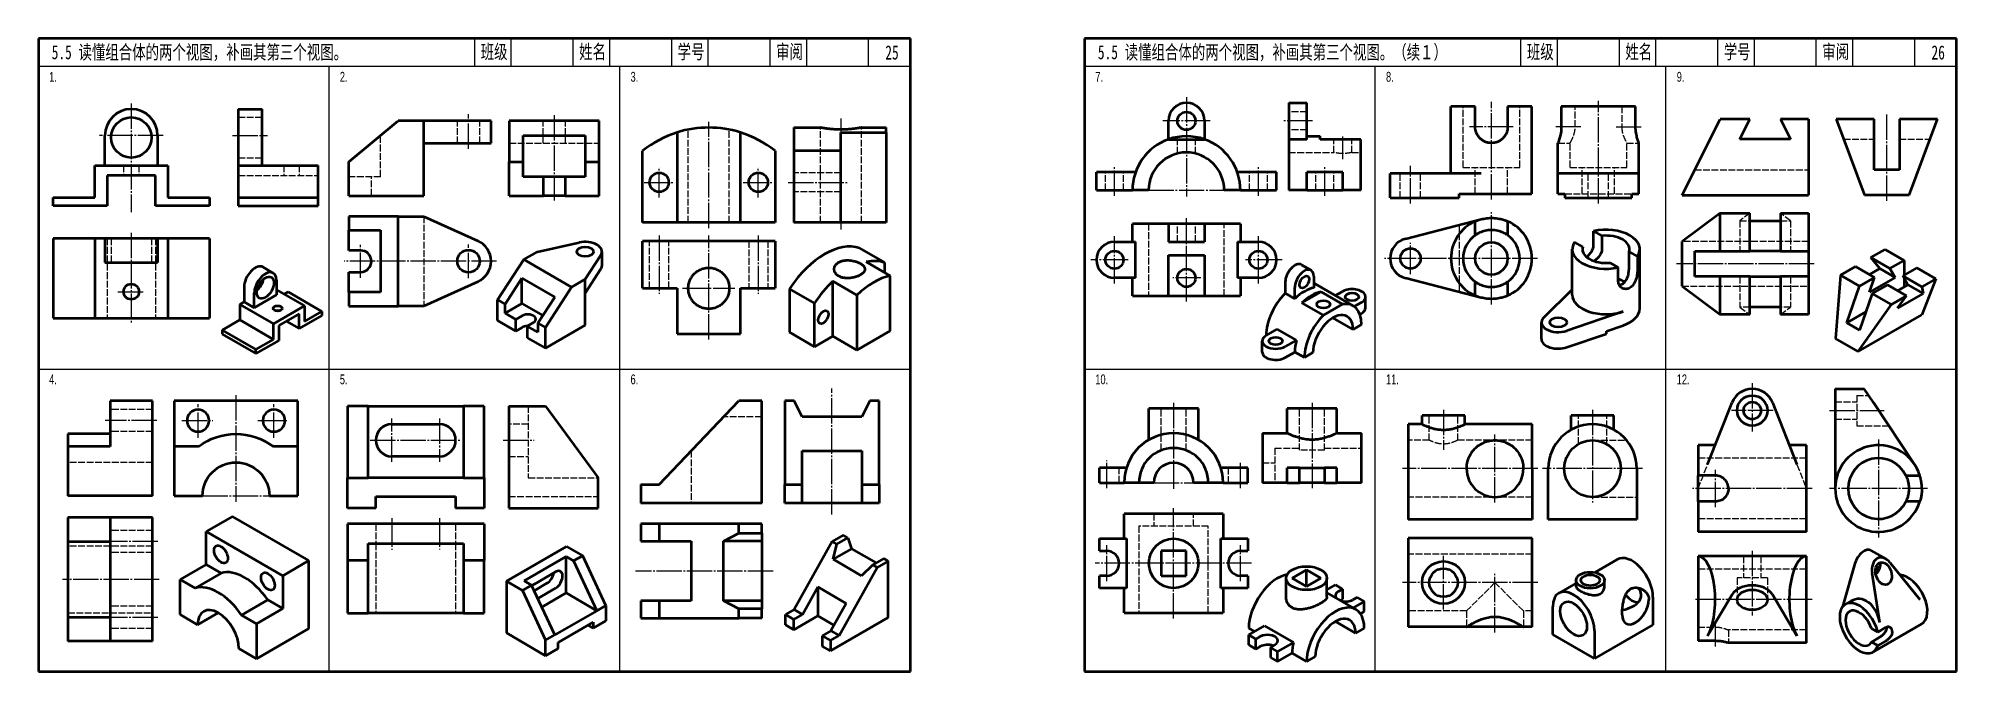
# Model space of a CAD drawing. Header units: millimetres. Extents: x 94 to 2877, y 87 to 1089.
# Drawn here: x 94 to 776, y 87 to 312 of the extents above; entities that cross this region are included whole.
import ezdxf

# ---------------------------------------------------------------- set-up
doc = ezdxf.new("R2010")
doc.units = ezdxf.units.MM
doc.header["$LTSCALE"] = 0.6
doc.linetypes.add('myCENTER', pattern=[18, 15, -1, 1, -1])
doc.linetypes.add('myHIDDEN', pattern=[5, 4, -1])
for name, color, linetype, lineweight in [('中心线', 7, 'myCENTER', 25), ('标题文字', 7, 'Continuous', 25), ('答案中心线', 1, 'myCENTER', 25), ('答案粗实线', 1, 'Continuous', 50), ('答案虚线', 1, 'myHIDDEN', 25), ('粗实线', 7, 'Continuous', 50), ('细实线', 7, 'Continuous', 25), ('虚线', 7, 'myHIDDEN', 25)]:
    doc.layers.add(name, color=color, linetype=linetype, lineweight=lineweight)
doc.styles.add('标题汉字1-5号', font='', dxfattribs={"width": 0.7, "height": 5})
doc.styles.add('标题汉字2-3.5号', font='', dxfattribs={"width": 0.7, "height": 3.5})
doc.styles.get('标题汉字1-5号').set_extended_font_data('SimSun')
doc.styles.get('标题汉字2-3.5号').set_extended_font_data('FZFangSong-Z02')

msp = doc.modelspace()

# ---------------------------------------------------------------- texts
at = {"layer": '标题文字', "width": 0.7}
for s, height, style, p in [('5.5 读懂组合体的两个视图，补画其第三个视图。', 5, '标题汉字1-5号', (98.812, 304.631)), ('班级', 5, '标题汉字1-5号', (251.303, 304.797)), ('姓名', 5, '标题汉字1-5号', (286.303, 304.797)), ('学号', 5, '标题汉字1-5号', (321.303, 304.797)), ('审阅', 5, '标题汉字1-5号', (356.303, 304.797)), ('25', 5, '标题汉字1-5号', (395.135, 304.528)), ('5.5 读懂组合体的两个视图，补画其第三个视图。（续１）', 5, '标题汉字1-5号', (470.694, 304.631)), ('班级', 5, '标题汉字1-5号', (623.185, 304.797)), ('姓名', 5, '标题汉字1-5号', (658.185, 304.797)), ('学号', 5, '标题汉字1-5号', (693.185, 304.797)), ('审阅', 5, '标题汉字1-5号', (728.185, 304.797)), ('26', 5, '标题汉字1-5号', (767.017, 304.528)), ('1.', 3.5, '标题汉字2-3.5号', (97.915, 296.626)), ('2.', 3.5, '标题汉字2-3.5号', (201.249, 296.626)), ('3.', 3.5, '标题汉字2-3.5号', (304.582, 296.626)), ('7.', 3.5, '标题汉字2-3.5号', (469.798, 296.626)), ('8.', 3.5, '标题汉字2-3.5号', (573.131, 296.626)), ('9.', 3.5, '标题汉字2-3.5号', (676.464, 296.626)), ('4.', 3.5, '标题汉字2-3.5号', (97.915, 189.126)), ('5.', 3.5, '标题汉字2-3.5号', (201.249, 189.126)), ('6.', 3.5, '标题汉字2-3.5号', (304.582, 189.126)), ('10.', 3.5, '标题汉字2-3.5号', (469.798, 189.126)), ('11.', 3.5, '标题汉字2-3.5号', (573.131, 189.126)), ('12.', 3.5, '标题汉字2-3.5号', (676.464, 189.126))]:
    msp.add_text(s, height=height, dxfattribs=dict(at, style=style)).set_placement(p)

# ---------------------------------------------------------------- linework, layer by layer
at = {"layer": '中心线'}
for p, q in [((127.113, 288.91), (127.113, 250.268)), ((502.177, 291.105), (502.177, 255.803)), ((648.638, 253.403), (648.638, 289.803)), ((247.006, 272.757), (247.006, 285.151)), ((332.392, 244.636), (332.392, 282.335)), ((510.577, 282.705), (493.777, 282.705)), ((642.366, 280.603), (633.441, 280.603)), ((654.911, 280.603), (663.836, 280.603)), ((751.104, 254.363), (751.104, 285.161)), ((138.466, 277.558), (115.761, 277.558)), ((314.782, 255.462), (314.782, 266.283)), ((350.002, 255.462), (350.002, 266.283)), ((476.577, 256.06), (476.577, 266.46)), ((527.777, 256.06), (527.777, 266.471)), ((309.371, 260.873), (320.192, 260.873)), ((344.592, 260.873), (355.412, 260.873)), ((488.737, 258.06), (515.617, 258.06)), ((502.177, 218.544), (502.177, 248.144)), ((610.604, 217.425), (610.604, 250.225)), ((127.113, 242.93), (127.113, 210.574)), ((208.642, 227.004), (208.642, 238.676)), ((247.006, 226.85), (247.006, 238.83)), ((314.782, 242.006), (314.782, 221.257)), ((332.392, 205.088), (332.392, 241.999)), ((350.002, 242.006), (350.002, 221.257)), ((476.577, 224.944), (476.577, 241.744)), ((527.777, 224.944), (527.777, 241.744)), ((581.804, 228.225), (581.804, 239.425)), ((256.986, 232.84), (202.811, 232.84)), ((481.443, 233.344), (468.177, 233.344)), ((536.177, 233.344), (523.169, 233.344)), ((627.004, 233.825), (572.604, 233.825)), ((507.295, 226.944), (497.317, 226.944)), ((122.356, 222.02), (131.85, 222.02)), ((323.091, 223.221), (341.693, 223.221)), ((164.317, 185.3), (164.317, 147.407)), ((376.16, 142.834), (376.16, 187.645)), ((703.309, 189.499), (703.309, 172.409)), ((150.848, 170.151), (150.848, 182.04)), ((177.786, 170.151), (177.786, 182.04)), ((497.635, 182.567), (497.635, 151.497)), ((593.557, 180.054), (593.557, 165.883)), ((646.532, 180.054), (646.532, 147.074)), ((710.699, 179.799), (695.919, 179.799)), ((136.199, 176.234), (117.812, 176.234)), ((145.075, 176.234), (156.09, 176.234)), ((172.144, 176.234), (182.913, 176.234)), ((219.745, 161.523), (219.745, 176.923)), ((236.713, 176.923), (236.713, 161.523)), ((611.861, 147.074), (611.861, 171.234)), ((212.046, 169.223), (244.412, 169.223)), ((473.875, 152.167), (473.875, 162.086)), ((521.395, 152.167), (521.395, 161.705)), ((627.057, 159.154), (578.957, 159.154)), ((664.282, 159.154), (628.782, 159.154)), ((690.219, 145.459), (690.219, 158.699)), ((490.595, 154.167), (504.675, 154.167)), ((724.559, 152.079), (682.059, 152.079)), ((152.442, 149.506), (176.191, 149.506)), ((497.635, 105.924), (497.635, 145.124)), ((219.745, 141.514), (219.745, 130.252)), ((236.713, 141.514), (236.713, 130.4)), ((473.875, 119.124), (473.875, 131.924)), ((521.395, 119.124), (521.395, 131.924)), ((703.309, 130.005), (703.309, 106.969)), ((355.225, 122.781), (306.372, 122.781)), ((525.313, 125.524), (469.739, 125.524)), ((724.559, 112.605), (682.485, 112.605)), ((690.219, 95.914), (690.219, 104.865))]:
    msp.add_line(p, q, dxfattribs=at)
at = {"layer": '答案中心线'}
for p, q in [((610.604, 254.843), (610.604, 289.538)), ((277.45, 284.737), (277.45, 254.398)), ((379.353, 283.617), (379.353, 244.071)), ((546.977, 282.705), (536.577, 282.705)), ((618.364, 280.603), (602.844, 280.603)), ((163.139, 277.558), (175.564, 277.558)), ((557.777, 269.113), (557.777, 277.174)), ((551.377, 256.06), (551.377, 266.46)), ((581.804, 253.403), (581.804, 266.747)), ((360.575, 260.873), (382.142, 260.873)), ((725.348, 231.886), (676.348, 231.886)), ((546.829, 182.567), (546.829, 152.167)), ((730.794, 179.799), (750.145, 179.799)), ((259.305, 169.223), (270.29, 169.223)), ((748.194, 169.479), (748.194, 134.679)), ((765.594, 152.079), (730.794, 152.079)), ((136.565, 133.247), (117.228, 133.247)), ((593.557, 109.1), (593.557, 128.22)), ((137.078, 119.778), (102.695, 119.778)), ((627.057, 118.66), (578.957, 118.66)), ((611.861, 100.91), (611.861, 121.796)), ((136.565, 106.309), (117.228, 106.309))]:
    msp.add_line(p, q, dxfattribs=at)
at = {"layer": '答案粗实线', "extrusion": (0, 1, 0)}
for p, q in [((165.139, 286.91), (165.139, 277.558)), ((165.139, 286.91), (173.671, 286.91)), ((173.671, 277.558), (173.671, 286.91)), ((538.577, 289.105), (544.977, 289.105)), ((538.577, 289.105), (538.577, 282.705)), ((544.977, 282.705), (544.977, 289.105)), ((604.844, 287.803), (596.204, 287.803)), ((596.204, 264.043), (596.204, 287.803)), ((604.844, 280.603), (604.844, 287.803)), ((625.004, 287.803), (616.364, 287.803)), ((616.364, 287.803), (616.364, 280.603)), ((625.004, 256.843), (625.004, 287.803)), ((261.49, 282.737), (261.49, 268.196)), ((293.41, 282.737), (261.49, 282.737)), ((293.41, 268.196), (293.41, 282.737)), ((362.575, 280.335), (372.052, 280.335)), ((362.575, 280.335), (362.575, 272.018)), ((386.654, 280.335), (395.486, 280.335)), ((395.486, 278.615), (395.486, 280.335)), ((538.577, 282.705), (538.577, 276.162)), ((544.977, 276.162), (544.977, 282.705)), ((165.139, 277.558), (165.139, 266.867)), ((173.671, 266.867), (173.671, 277.558)), ((266.447, 277.549), (288.453, 277.549)), ((266.447, 268.196), (266.447, 277.549)), ((288.453, 277.549), (288.453, 268.196)), ((379.353, 272.018), (379.353, 278.615)), ((379.353, 278.615), (395.486, 278.615)), ((395.486, 278.615), (395.486, 246.636)), ((538.577, 276.162), (538.577, 258.06)), ((544.977, 276.162), (538.577, 276.162)), ((544.977, 277.26), (549.747, 277.26)), ((549.747, 276.162), (549.747, 277.26)), ((564.177, 276.162), (549.747, 276.162)), ((564.177, 258.06), (564.177, 276.162)), ((165.139, 266.867), (165.139, 255.505)), ((165.139, 266.867), (193.495, 266.867)), ((193.495, 255.505), (193.495, 266.867)), ((261.49, 256.137), (261.49, 268.196)), ((261.49, 268.196), (266.447, 268.196)), ((266.447, 262.876), (266.447, 268.196)), ((288.453, 268.196), (288.453, 262.876)), ((288.453, 268.196), (293.41, 268.196)), ((293.41, 256.137), (293.41, 268.196)), ((362.575, 272.018), (362.575, 246.636)), ((379.353, 272.018), (362.575, 272.018)), ((379.353, 246.636), (379.353, 272.018)), ((273.614, 262.876), (266.447, 262.876)), ((281.286, 262.876), (273.614, 262.876)), ((273.614, 256.137), (273.614, 262.876)), ((281.286, 262.876), (281.286, 256.137)), ((288.453, 262.876), (281.286, 262.876)), ((557.777, 264.46), (544.977, 264.46)), ((544.977, 258.06), (544.977, 264.46)), ((557.777, 258.06), (557.777, 264.46)), ((580.004, 264.043), (574.604, 264.043)), ((574.604, 255.403), (574.604, 264.043)), ((607.004, 264.043), (580.004, 264.043)), ((165.139, 255.505), (165.139, 252.587)), ((165.139, 255.505), (193.495, 255.505)), ((165.139, 252.587), (193.495, 252.587)), ((193.495, 252.587), (193.495, 255.505)), ((261.49, 256.137), (273.614, 256.137)), ((281.286, 256.137), (273.614, 256.137)), ((281.286, 256.137), (293.41, 256.137)), ((544.977, 258.06), (538.577, 258.06)), ((544.977, 258.06), (557.777, 258.06)), ((564.177, 258.06), (557.777, 258.06)), ((574.604, 255.403), (580.004, 255.403)), ((580.004, 255.403), (599.084, 255.403)), ((599.084, 256.843), (607.004, 256.843)), ((599.084, 255.403), (599.084, 256.843)), ((607.004, 256.843), (625.004, 256.843)), ((379.353, 246.636), (362.575, 246.636)), ((395.486, 246.636), (379.353, 246.636)), ((732.794, 187.499), (732.794, 182.633)), ((732.794, 187.499), (743.115, 187.499)), ((746.355, 182.633), (743.115, 187.499)), ((261.305, 181.375), (274.338, 181.375)), ((261.305, 181.375), (261.305, 145.146)), ((274.338, 181.375), (293.035, 155.941)), ((314.708, 153.5), (343.032, 183.253)), ((351.225, 183.253), (343.032, 183.253)), ((351.225, 146.834), (351.225, 183.253)), ((538.029, 171.767), (538.029, 180.567)), ((555.629, 180.567), (538.029, 180.567)), ((555.629, 171.767), (555.629, 180.567)), ((732.794, 182.633), (732.794, 152.079)), ((761.013, 160.613), (746.355, 182.633)), ((529.229, 171.767), (538.029, 171.767)), ((529.229, 171.767), (529.229, 154.167)), ((555.629, 171.767), (564.429, 171.767)), ((564.429, 154.167), (564.429, 171.767)), ((542.429, 159.447), (538.029, 159.447)), ((538.029, 154.167), (538.029, 159.447)), ((542.429, 159.447), (551.229, 159.447)), ((542.429, 154.167), (542.429, 159.447)), ((555.629, 159.447), (551.229, 159.447)), ((551.229, 159.447), (551.229, 154.167)), ((555.629, 154.167), (555.629, 159.447)), ((293.035, 145.146), (293.035, 155.941)), ((308.27, 153.5), (314.708, 153.5)), ((308.27, 153.5), (308.27, 146.834)), ((538.029, 154.167), (529.229, 154.167)), ((538.029, 154.167), (542.429, 154.167)), ((551.229, 154.167), (542.429, 154.167)), ((551.229, 154.167), (555.629, 154.167)), ((564.429, 154.167), (555.629, 154.167)), ((757.933, 156.699), (762.884, 156.699)), ((261.305, 145.146), (293.035, 145.146)), ((351.225, 146.834), (308.27, 146.834)), ((762.884, 147.459), (757.933, 147.459))]:
    msp.add_line(p, q, dxfattribs=at)
at = {"layer": '答案粗实线'}
for p, q in [((691.848, 249.886), (678.348, 239.826)), ((691.848, 236.386), (691.848, 249.886)), ((691.848, 249.886), (702.501, 249.886)), ((702.501, 236.386), (702.501, 249.886)), ((702.501, 247.203), (713.301, 247.203)), ((713.301, 249.886), (723.348, 249.886)), ((713.301, 249.886), (713.301, 236.386)), ((723.348, 249.886), (723.348, 236.386)), ((678.348, 223.946), (678.348, 239.826)), ((682.848, 227.386), (682.848, 236.386)), ((682.848, 236.386), (691.848, 236.386)), ((691.848, 236.386), (702.501, 236.386)), ((713.301, 236.386), (702.501, 236.386)), ((713.301, 236.386), (723.348, 236.386)), ((723.348, 236.386), (723.348, 227.386)), ((691.848, 227.386), (682.848, 227.386)), ((691.848, 213.886), (691.848, 227.386)), ((702.501, 227.386), (691.848, 227.386)), ((702.501, 213.886), (702.501, 227.386)), ((702.501, 227.386), (713.301, 227.386)), ((723.348, 227.386), (713.301, 227.386)), ((713.301, 227.386), (713.301, 213.886)), ((723.348, 227.386), (723.348, 213.886)), ((678.348, 223.946), (691.848, 213.886)), ((702.501, 213.886), (691.848, 213.886)), ((713.301, 216.569), (702.501, 216.569)), ((723.348, 213.886), (713.301, 213.886)), ((119.587, 141.763), (104.584, 141.763)), ((104.584, 141.763), (104.584, 133.143)), ((119.587, 141.763), (119.587, 97.793)), ((134.648, 141.763), (119.587, 141.763)), ((134.648, 97.793), (134.648, 141.763)), ((119.587, 133.143), (104.584, 133.143)), ((104.584, 133.143), (104.584, 106.413)), ((625.057, 134.41), (580.957, 134.41)), ((580.957, 134.41), (580.957, 102.91)), ((625.057, 102.91), (625.057, 134.41)), ((104.584, 106.413), (119.587, 106.413)), ((104.584, 106.413), (104.584, 97.793)), ((601.781, 102.91), (580.957, 102.91)), ((621.941, 102.91), (601.781, 102.91)), ((625.057, 102.91), (621.941, 102.91)), ((119.587, 97.793), (104.584, 97.793)), ((134.648, 97.793), (119.587, 97.793))]:
    msp.add_line(p, q, dxfattribs=at)
at = {"layer": '答案粗实线', "extrusion": (0, 0.816497, 0.57735)}
for p, q in [((271.462, 236.245), (286.311, 239.486)), ((643.047, 237.946), (640.144, 239.622)), ((646.932, 238.642), (646.932, 243.541)), ((646.932, 243.541), (649.835, 241.865)), ((649.835, 241.865), (649.835, 236.966)), ((266.654, 233.469), (257.32, 219.154)), ((266.654, 233.469), (271.462, 236.245)), ((283.624, 223.671), (266.654, 233.469)), ((294.045, 235.021), (288.432, 226.447)), ((294.432, 231.346), (294.432, 236.245)), ((386, 237.467), (394.873, 232.344)), ((396.891, 227.685), (388.359, 232.612)), ((394.873, 232.344), (394.873, 228.851)), ((639.315, 220.925), (639.315, 237.091)), ((643.047, 236.237), (643.047, 237.946)), ((655.698, 230.642), (652.795, 232.317)), ((659.584, 231.338), (659.584, 236.237)), ((659.584, 236.237), (662.486, 234.561)), ((662.486, 234.561), (662.486, 229.662)), ((663.315, 216.026), (663.315, 237.091)), ((745.464, 234.148), (750.516, 237.065)), ((748.623, 230.234), (745.464, 234.148)), ((745.464, 234.148), (752.252, 230.229)), ((750.516, 237.065), (757.305, 233.145)), ((752.252, 230.229), (757.305, 233.145)), ((757.305, 233.145), (757.305, 227.92)), ((173.954, 230.743), (177.557, 228.662)), ((178.714, 226.105), (178.714, 220.891)), ((259.955, 217.632), (265.959, 226.84)), ((265.959, 217.832), (265.959, 226.84)), ((265.959, 226.84), (277.659, 220.085)), ((288.432, 226.447), (283.624, 223.671)), ((288.432, 221.548), (294.045, 230.122)), ((288.432, 221.548), (288.432, 226.447)), ((376.488, 206.229), (376.488, 225.758)), ((376.488, 225.758), (385.02, 220.832)), ((396.891, 208.157), (396.891, 227.685)), ((537.3, 225.477), (537.3, 221.47)), ((543.095, 231.593), (546.489, 229.634)), ((547.483, 227.436), (547.483, 223.429)), ((655.698, 225.743), (655.698, 230.642)), ((734.677, 227.92), (732.947, 205.403)), ((734.677, 227.92), (740.034, 231.012)), ((741.465, 224.001), (734.677, 227.92)), ((746.822, 227.093), (740.034, 231.012)), ((741.465, 224.001), (746.822, 227.093)), ((745.003, 228.143), (748.623, 230.234)), ((754.063, 227.093), (745.012, 221.868)), ((745.012, 221.868), (746.822, 227.093)), ((748.623, 230.234), (754.063, 227.093)), ((752.252, 230.229), (754.063, 227.093)), ((761.83, 230.533), (756.778, 227.616)), ((756.778, 227.616), (763.566, 223.697)), ((758.588, 224.48), (756.778, 227.616)), ((757.305, 226.704), (757.305, 223.739)), ((761.83, 230.533), (768.618, 226.613)), ((768.618, 226.613), (763.56, 213.857)), ((768.618, 226.613), (763.566, 223.697)), ((167.21, 218.41), (165.67, 217.521)), ((167.21, 223.624), (167.21, 218.41)), ((170.814, 216.33), (167.21, 218.41)), ((170.814, 216.33), (170.814, 221.544)), ((178.714, 220.891), (170.814, 216.33)), ((178.714, 222.67), (188.628, 216.946)), ((182.91, 221.933), (181.45, 221.09)), ((182.91, 221.933), (194.887, 215.018)), ((257.32, 211.751), (257.32, 219.154)), ((257.32, 219.154), (259.955, 217.632)), ((277.659, 220.085), (271.655, 210.877)), ((274.29, 209.356), (283.624, 223.671)), ((288.432, 210.118), (288.432, 221.548)), ((361.101, 223.092), (361.101, 207.592)), ((369.974, 217.969), (361.101, 223.092)), ((385.02, 220.832), (385.02, 201.303)), ((540.695, 219.51), (537.3, 221.47)), ((540.695, 219.51), (540.695, 223.517)), ((543.225, 218.049), (550.013, 221.968)), ((547.895, 224.815), (561.471, 216.976)), ((550.013, 221.968), (557.665, 217.55)), ((555.095, 220.658), (557.665, 222.142)), ((564.453, 218.223), (561.861, 216.726)), ((565.859, 216.263), (565.859, 220.182)), ((629.176, 212.886), (639.315, 222.815)), ((736.94, 210.937), (741.465, 224.001)), ((745.991, 221.388), (741.465, 208.324)), ((751.347, 224.48), (745.991, 221.388)), ((752.779, 217.469), (745.991, 221.388)), ((758.136, 220.561), (751.347, 224.48)), ((758.136, 220.561), (752.779, 217.469)), ((754.968, 222.39), (758.588, 224.48)), ((764.027, 221.34), (754.976, 216.114)), ((754.976, 216.114), (758.136, 220.561)), ((758.588, 224.48), (764.027, 221.34)), ((763.566, 223.697), (764.027, 221.34)), ((165.67, 211.979), (159.411, 208.366)), ((165.67, 217.521), (165.67, 211.979)), ((165.67, 217.521), (177.646, 210.606)), ((165.67, 211.979), (177.646, 205.064)), ((177.646, 210.606), (188.628, 216.946)), ((186.753, 214.141), (179.521, 209.966)), ((182.213, 211.52), (186.753, 208.899)), ((186.753, 208.899), (186.753, 214.141)), ((194.887, 213.595), (186.753, 208.899)), ((188.628, 216.946), (188.628, 211.404)), ((188.628, 211.404), (194.887, 215.018)), ((194.887, 215.018), (194.887, 213.595)), ((257.32, 211.751), (263.765, 208.029)), ((259.955, 214.366), (265.959, 217.832)), ((259.955, 214.366), (259.955, 217.632)), ((263.765, 212.166), (259.955, 214.366)), ((265.996, 213.454), (263.765, 212.166)), ((263.765, 208.029), (263.765, 212.166)), ((265.959, 217.832), (273.392, 213.541)), ((369.974, 202.469), (369.974, 217.969)), ((550.877, 213.631), (543.225, 218.049)), ((550.877, 213.631), (557.665, 217.55)), ((561.399, 208.621), (554.271, 212.736)), ((563.871, 213.967), (564.453, 214.304)), ((657.41, 214.956), (637.392, 208.143)), ((736.94, 210.937), (743.728, 214.856)), ((740.932, 200.793), (752.779, 217.469)), ((740.932, 200.793), (763.56, 213.857)), ((159.411, 208.366), (159.411, 206.943)), ((159.411, 208.366), (171.388, 201.451)), ((159.411, 206.943), (171.388, 200.028)), ((171.388, 201.451), (177.646, 205.064)), ((179.521, 204.724), (171.388, 200.028)), ((177.646, 205.064), (177.646, 210.606)), ((179.521, 209.966), (179.521, 204.724)), ((265.996, 209.317), (263.765, 208.029)), ((267.845, 209.811), (270.075, 211.099)), ((267.845, 209.811), (267.845, 205.674)), ((271.655, 207.611), (267.845, 209.811)), ((267.845, 205.674), (274.29, 201.953)), ((271.655, 210.877), (271.655, 207.611)), ((271.655, 210.877), (274.29, 209.356)), ((274.29, 201.953), (288.432, 210.118)), ((274.29, 201.953), (274.29, 209.356)), ((369.974, 202.469), (361.101, 207.592)), ((376.488, 206.229), (369.974, 202.469)), ((385.02, 201.303), (376.488, 206.229)), ((396.891, 208.157), (385.02, 201.303)), ((530.512, 206.465), (534.489, 208.761)), ((541.277, 204.842), (534.489, 208.761)), ((541.277, 204.842), (537.3, 202.546)), ((564.453, 210.385), (561.399, 208.621)), ((628.345, 205.248), (628.345, 211.127)), ((637.392, 202.264), (651.538, 207.079)), ((651.538, 208.059), (657.41, 210.058)), ((651.538, 207.079), (651.538, 208.059)), ((740.932, 200.793), (732.947, 205.403)), ((741.465, 208.324), (736.94, 210.937)), ((171.388, 200.028), (171.388, 201.451)), ((529.106, 200.587), (529.106, 204.506)), ((537.3, 198.627), (540.695, 200.587)), ((544.089, 198.627), (540.695, 200.587)), ((547.143, 200.391), (544.089, 198.627)), ((163.043, 142.177), (153.725, 136.797)), ((153.725, 136.797), (180.93, 121.09)), ((153.725, 125.125), (153.725, 136.797)), ((190.248, 126.47), (163.043, 142.177)), ((281.832, 131.513), (260.442, 119.163)), ((281.832, 131.513), (287.567, 128.202)), ((376.264, 133.277), (362.745, 109.074)), ((380.175, 135.535), (376.264, 133.277)), ((377.852, 132.36), (376.264, 133.277)), ((376.618, 126.948), (377.852, 132.36)), ((383.115, 130.7), (376.618, 126.948)), ((377.852, 132.36), (381.763, 134.618)), ((381.763, 134.618), (380.175, 135.535)), ((381.763, 134.618), (383.115, 130.7)), ((383.115, 130.7), (391.862, 125.649)), ((745.495, 130.12), (750.816, 127.048)), ((153.725, 125.125), (144.442, 119.765)), ((153.725, 125.125), (159.058, 122.045)), ((190.248, 126.47), (180.93, 121.09)), ((190.248, 102.326), (190.248, 126.47)), ((266.72, 119.267), (281.653, 127.889)), ((281.653, 127.889), (284.338, 126.338)), ((281.653, 114.967), (281.653, 127.889)), ((287.567, 128.202), (284.338, 126.338)), ((284.338, 126.338), (292.565, 108.667)), ((295.793, 110.531), (287.567, 128.202)), ((386.73, 121.11), (376.618, 126.948)), ((378.738, 99.84), (392.257, 124.043)), ((390.669, 124.96), (386.73, 121.11)), ((394.58, 127.218), (390.669, 124.96)), ((392.257, 124.043), (390.669, 124.96)), ((396.168, 126.301), (392.257, 124.043)), ((396.168, 126.301), (394.58, 127.218)), ((396.168, 106.229), (396.168, 126.301)), ((544.866, 123.204), (539.732, 120.24)), ((549.999, 120.24), (544.866, 123.204)), ((544.866, 117.276), (544.866, 123.204)), ((655.338, 126.89), (647.337, 122.271)), ((739.824, 125.488), (735.415, 110.077)), ((752.37, 125.685), (762.886, 112.7)), ((144.442, 119.765), (149.776, 116.686)), ((144.442, 107.294), (144.442, 119.765)), ((159.058, 122.045), (149.776, 116.686)), ((180.93, 121.09), (180.93, 109.418)), ((260.442, 119.163), (266.177, 115.853)), ((260.442, 119.163), (260.442, 100.757)), ((269.405, 117.716), (266.177, 115.853)), ((269.405, 117.716), (266.72, 119.267)), ((277.631, 100.046), (269.405, 117.716)), ((270.303, 115.787), (274.87, 118.424)), ((270.454, 118.145), (277.919, 122.455)), ((277.919, 116.663), (271.595, 113.012)), ((365.685, 107.376), (371.119, 117.105)), ((371.119, 117.105), (371.119, 106.84)), ((371.119, 117.105), (381.232, 111.266)), ((537.606, 113.547), (537.606, 120.24)), ((539.732, 120.24), (544.866, 117.276)), ((544.866, 117.276), (549.999, 120.24)), ((552.126, 113.547), (552.126, 120.24)), ((552.126, 116.133), (555.133, 117.869)), ((555.133, 117.869), (557.7, 116.387)), ((556.16, 115.498), (557.7, 116.387)), ((557.7, 116.387), (557.7, 112.831)), ((640.698, 118.438), (634.549, 114.888)), ((640.698, 117.288), (640.698, 119.512)), ((650.778, 117.288), (650.778, 119.512)), ((748.601, 104.452), (745.926, 121.965)), ((166.314, 107.138), (175.597, 112.497)), ((180.93, 109.418), (171.647, 104.058)), ((175.597, 112.497), (180.93, 109.418)), ((266.177, 115.853), (274.403, 98.182)), ((273.008, 109.976), (281.653, 114.967)), ((281.653, 114.967), (292.565, 108.667)), ((292.565, 108.667), (295.793, 110.531)), ((295.793, 110.531), (295.793, 105.047)), ((381.232, 111.266), (375.798, 101.538)), ((552.126, 115.032), (562.393, 109.104)), ((557.7, 112.831), (556.819, 112.322)), ((562.833, 113.423), (561.293, 112.534)), ((565.4, 111.941), (561.439, 109.655)), ((562.833, 113.423), (565.4, 111.941)), ((565.4, 108.385), (565.4, 111.941)), ((632.374, 100.228), (632.374, 110.081)), ((668.012, 113.51), (668.012, 103.658)), ((738.352, 112.078), (736.413, 110.958)), ((150.698, 103.682), (144.442, 107.294)), ((158.045, 107.924), (150.698, 103.682)), ((166.314, 107.138), (171.647, 104.058)), ((171.647, 104.058), (171.647, 91.587)), ((190.248, 102.326), (171.647, 91.587)), ((292.565, 108.667), (277.631, 100.046)), ((278.858, 97.338), (291.338, 104.544)), ((291.338, 102.475), (289.546, 103.509)), ((295.793, 105.047), (291.338, 102.475)), ((291.338, 104.544), (291.338, 102.475)), ((362.745, 109.074), (359.672, 107.3)), ((359.672, 103.626), (359.672, 107.3)), ((359.672, 107.3), (362.613, 105.602)), ((362.613, 101.928), (359.672, 103.626)), ((362.613, 105.602), (365.685, 107.376)), ((371.119, 106.84), (362.613, 101.928)), ((362.613, 101.928), (362.613, 105.602)), ((362.745, 109.074), (365.685, 107.376)), ((376.897, 103.504), (371.119, 106.84)), ((396.168, 106.229), (375.665, 94.392)), ((524.331, 100.086), (529.938, 103.323)), ((526.385, 101.271), (524.331, 102.457)), ((529.938, 103.323), (540.205, 97.395)), ((562.32, 100.679), (555.133, 104.828)), ((565.4, 102.457), (562.32, 100.679)), ((564.025, 107.591), (565.4, 108.385)), ((668.012, 103.658), (647.223, 91.655)), ((745.696, 102.342), (747.924, 101.055)), ((763.537, 103.986), (746.213, 93.984)), ((750.695, 102.656), (747.924, 101.055)), ((260.442, 100.757), (274.403, 92.697)), ((274.403, 98.182), (277.631, 100.046)), ((274.403, 92.697), (274.403, 98.182)), ((278.858, 95.269), (278.858, 97.338)), ((375.798, 101.538), (372.725, 99.763)), ((372.725, 99.763), (372.725, 96.09)), ((372.725, 99.763), (375.665, 98.066)), ((375.665, 94.392), (372.725, 96.09)), ((375.665, 98.066), (378.738, 99.84)), ((375.665, 98.066), (375.665, 94.392)), ((375.798, 101.538), (378.738, 99.84)), ((526.898, 98.604), (524.331, 100.086)), ((524.331, 96.529), (524.331, 100.086)), ((524.331, 96.529), (526.898, 95.047)), ((526.898, 98.604), (528.438, 99.493)), ((526.898, 95.047), (526.898, 98.604)), ((528.438, 95.936), (526.898, 95.047)), ((533.572, 96.529), (532.032, 95.64)), ((534.599, 94.158), (532.032, 95.64)), ((532.032, 95.64), (532.032, 92.083)), ((540.205, 97.395), (534.599, 94.158)), ((647.223, 91.655), (632.374, 100.228)), ((647.223, 101.508), (647.223, 91.655)), ((748.468, 99.141), (745.696, 97.541)), ((747.924, 96.254), (745.696, 97.541)), ((750.695, 97.855), (747.924, 96.254)), ((171.647, 91.587), (165.392, 95.199)), ((278.858, 95.269), (274.403, 92.697)), ((532.032, 92.083), (534.599, 90.601)), ((534.599, 90.601), (534.599, 94.158)), ((534.599, 90.601), (539.732, 93.565)), ((544.866, 90.601), (539.732, 93.565)), ((547.946, 92.38), (544.866, 90.601))]:
    msp.add_line(p, q, dxfattribs=at)
at = {"layer": '答案粗实线'}
for radius in [7.56, 5.04]:
    msp.add_circle((593.557, 118.66), radius, dxfattribs=at)
for radius, start, end in [(15.4, 17.457603, 180), (10.78, 25.376934, 334.623066), (15.4, 180, 342.542397)]:
    msp.add_arc((748.194, 152.079), radius, start, end, dxfattribs=at)
for centre, major_axis, ratio, start_param, end_param in [((288.432, 236.245), (6, 0), 0.5773503, 5.9218182, 8.2153488), ((373.55, 212.473), (14.014, 24.273), 0.5773503, 0.106208, 1.4645883), ((651.315, 237.091), (12, 0), 0.5773503, 2.7677113, 5.0862703), ((651.315, 237.091), (12, 0), 0.5773503, 5.909304, 8.227863), ((651.315, 237.091), (8.4, 0), 0.5773503, 6.1060327, 8.0311342), ((382.424, 207.35), (14.014, 24.273), 0.5773503, 0.106208, 0.4812299), ((540.695, 227.436), (2.4, 4.157), 0.5773503, 0, 2.3561945), ((651.315, 237.091), (8.4, 0), 0.5773503, 2.9644401, 4.8895416), ((171.16, 225.905), (2.793, 4.838), 0.5773503, 0, 2.3561945), ((174.764, 223.824), (2.793, 4.838), 0.5773503, 5.4977871, 8.6393798), ((171.16, 225.538), (2.145, 3.714), 0.5773503, 4.139233, 5.285545), ((288.432, 231.346), (6, 0), 0.5773503, 5.9218182, 6.2831853), ((382.424, 207.35), (14.014, 24.273), 0.5773503, 1.0895665, 1.4645883), ((390.956, 202.424), (14.014, 24.273), 0.5773503, 0.4812299, 1.0895665), ((544.089, 225.477), (2.4, 4.157), 0.5773503, 5.4977871, 8.6393798), ((540.695, 212.344), (7.2, 12.471), 0.5773503, 0, 0.0556705), ((651.315, 222.394), (8.4, 0), 0.5773503, 0.7853982, 1.0218847), ((651.315, 222.394), (8.4, 0), 0.5773503, 0.6629344, 0.7853982), ((540.695, 212.344), (7.2, 12.471), 0.5773503, 1.1252351, 2.3561945), ((544.089, 210.385), (7.2, 12.471), 0.5773503, 0.4455613, 1.1252351), ((546.619, 208.924), (7.2, 12.471), 0.5773503, 0.4455613, 1.1252351), ((561.059, 220.182), (4.8, 0), 0.5773503, 5.4977871, 8.6393798), ((554.271, 204.506), (7.2, 12.471), 0.5773503, 5.4977871, 6.7287466), ((651.315, 220.925), (12, 0), 0.5773503, 3.1415927, 5.2451069), ((179.143, 214.355), (1.641, 0), 0.5773503, 1.1409967, 2.0005959), ((268.036, 212.277), (2.884, 0), 0.5773503, 5.4977871, 8.6393798), ((554.271, 204.506), (7.2, 12.471), 0.5773503, 1.1252351, 2.3561945), ((554.271, 204.506), (5.04, 8.73), 0.5773503, 5.4977871, 8.6393798), ((561.059, 216.263), (4.8, 0), 0.5773503, 5.4977871, 6.2831853), ((634.345, 211.127), (-6, 0), 0.5773503, 5.7504674, 8.3866995), ((651.315, 216.026), (12, 0), 0.5773503, 5.2451069, 6.2831853), ((268.036, 208.139), (2.884, 0), 0.5773503, 1.6371225, 2.3561945), ((533.906, 204.506), (4.8, 0), 0.5773503, 2.3561945, 5.4977871), ((550.877, 206.465), (7.2, 12.471), 0.5773503, 2.0163576, 2.3561945), ((634.345, 205.248), (-6, 0), 0.5773503, 0, 2.1035142), ((533.906, 200.587), (4.8, 0), 0.5773503, 3.1415927, 5.4977871), ((743.045, 125.876), (2.45, 4.244), 0.5773503, 0, 1.9793925), ((167.327, 104.8), (9.618, -16.66), 0.5773503, 1.7027756, 3.0096134), ((277.919, 119.559), (1.773, 3.071), 0.5773503, 3.9269908, 7.0685835), ((660.588, 117.797), (5.25, -9.093), 0.5773503, 0.7853982, 3.1415927), ((749.996, 121.863), (-1.776, 5.567), 0.6761415, 5.2356142, 7.6236029), ((746.51, 123.876), (0.98, 1.697), 0.5773503, 4.3529007, 5.4977871), ((746.51, 123.876), (1.715, 2.97), 0.5773503, 4.2191521, 5.4977871), ((746.51, 123.876), (0.98, 1.697), 0.5773503, 5.4977871, 5.8106099), ((746.51, 123.876), (1.715, 2.97), 0.5773503, 5.4977871, 5.6950595), ((158.045, 99.441), (9.618, -16.66), 0.5773503, 1.7027756, 3.0096134), ((270.454, 115.249), (1.773, 3.071), 0.5773503, 0.7853982, 1.1572047), ((274.87, 121.319), (1.773, 3.071), 0.5773503, 3.9269908, 5.280145), ((534.599, 108.385), (7.26, 12.575), 0.5773503, 0.4522367, 2.3561945), ((639.799, 105.794), (5.25, -9.093), 0.5773503, 0.7853982, 3.9269908), ((654.367, 114.206), (9.504, 0), 0.5773503, 5.0056883, 6.7752842), ((758.637, 112.473), (4.9, -8.487), 0.5773503, 0, 2.7729396), ((158.045, 99.441), (5.195, -8.998), 0.5773503, 0.7853982, 3.9269908), ((555.133, 96.529), (7.26, 12.575), 0.5773503, 5.4977871, 8.6393798), ((558.727, 114.016), (-3.63, 0), 0.5773503, 5.4977871, 6.7297581), ((558.727, 114.016), (-3.63, 0), 0.5773503, 1.1242235, 2.3561945), ((661.792, 109.919), (3.36, 5.82), 0.5773503, 2.3561945, 5.4977871), ((660.588, 117.797), (3.36, -5.82), 0.5773503, 4.995554, 5.9795433), ((741.313, 102.471), (4.9, -8.487), 0.5773503, 1.0900908, 3.9269908), ((741.313, 102.471), (3.43, -5.941), 0.5773503, 1.2283092, 6.6256724), ((741.313, 102.471), (-0.286, 10.384), 0.7171387, 4.8845448, 6.6534214), ((555.133, 96.529), (5.082, 8.802), 0.5773503, 5.4977871, 8.6393798), ((741.313, 102.471), (4.9, -8.487), 0.5773503, 3.9269908, 6.7638908), ((531.005, 98.011), (3.63, 0), 0.5773503, 5.4977871, 8.6393798), ((531.005, 94.454), (3.63, 0), 0.5773503, 0.9867561, 2.3561945), ((549.999, 99.493), (7.26, 12.575), 0.5773503, 2.0515018, 2.3561945)]:
    msp.add_ellipse(centre, major_axis=major_axis, ratio=ratio, start_param=start_param, end_param=end_param, dxfattribs=at)
for centre, major_axis, ratio in [((288.432, 236.245), (3, 0), 0.5773503), ((174.764, 223.457), (2.145, 3.714), 0.5773503), ((544.089, 225.477), (1.2, 2.078), 0.5773503), ((550.877, 217.55), (2.4, 0), 0.5773503), ((561.059, 220.182), (2.4, 0), 0.5773503), ((179.143, 216.077), (1.641, 0), 0.5773503), ((373.11, 212.973), (1.275, 2.209), 0.5773503), ((634.345, 211.127), (3, 0), 0.5773503), ((533.906, 204.506), (2.4, 0), 0.5773503), ((158.994, 128.706), (1.72, -2.979), 0.5773503), ((544.866, 120.24), (7.26, 0), 0.5773503), ((749.996, 121.863), (-1.243, 3.897), 0.6761415), ((175.661, 119.084), (1.72, -2.979), 0.5773503), ((645.738, 119.512), (5.04, 0), 0.5773503), ((645.738, 119.512), (3.36, 0), 0.5773503), ((639.799, 105.794), (3.36, -5.82), 0.5773503)]:
    msp.add_ellipse(centre, major_axis=major_axis, ratio=ratio, dxfattribs=at)
for points, knots in [([(386.654, 280.335), (386.654, 280.335), (386.643, 280.333), (386.598, 280.324), (386.564, 280.317), (386.471, 280.299), (386.413, 280.288), (386.272, 280.262), (386.19, 280.247), (386.004, 280.213), (385.899, 280.195), (385.67, 280.155), (385.544, 280.134), (385.277, 280.091), (385.134, 280.068), (384.834, 280.023), (384.677, 280), (384.354, 279.955), (384.182, 279.932), (383.819, 279.886), (383.628, 279.864), (383.229, 279.82), (383.022, 279.799), (382.595, 279.759), (382.375, 279.74), (381.925, 279.706), (381.696, 279.69), (381.231, 279.664), (380.995, 279.653), (380.523, 279.634), (380.287, 279.628), (379.816, 279.619), (379.583, 279.617), (379.353, 279.617), (379.123, 279.617), (378.889, 279.619), (378.419, 279.628), (378.182, 279.634), (377.71, 279.653), (377.475, 279.664), (377.01, 279.69), (376.78, 279.706), (376.331, 279.74), (376.111, 279.759), (375.683, 279.799), (375.476, 279.82), (375.078, 279.864), (374.887, 279.886), (374.524, 279.932), (374.352, 279.955), (374.028, 280), (373.872, 280.023), (373.572, 280.068), (373.429, 280.091), (373.161, 280.134), (373.036, 280.155), (372.807, 280.195), (372.702, 280.213), (372.516, 280.247), (372.434, 280.262), (372.293, 280.288), (372.235, 280.299), (372.142, 280.317), (372.108, 280.324), (372.063, 280.333), (372.052, 280.335), (372.052, 280.335)], [114.5918871, 114.5918871, 114.5918871, 114.5918871, 116.979158, 116.979158, 119.3664288, 119.3664288, 121.7536997, 121.7536997, 124.1409706, 124.1409706, 126.5282414, 126.5282414, 128.9155123, 128.9155123, 131.3027832, 131.3027832, 133.690054, 133.690054, 136.0774451, 136.0774451, 138.4648362, 138.4648362, 140.8522273, 140.8522273, 143.2396184, 143.2396184, 145.6270095, 145.6270095, 148.0144006, 148.0144006, 150.4017917, 150.4017917, 152.7891828, 152.7891828, 152.7891828, 155.1765739, 155.1765739, 157.563965, 157.563965, 159.9513561, 159.9513561, 162.3387472, 162.3387472, 164.7261383, 164.7261383, 167.1135294, 167.1135294, 169.5009205, 169.5009205, 171.8883116, 171.8883116, 174.2755825, 174.2755825, 176.6628533, 176.6628533, 179.0501242, 179.0501242, 181.4373951, 181.4373951, 183.8246659, 183.8246659, 186.2119368, 186.2119368, 188.5992077, 188.5992077, 190.9864785, 190.9864785, 190.9864785, 190.9864785]), ([(610.604, 274.843), (610.238, 274.843), (609.861, 274.879), (609.113, 275.027), (608.742, 275.139), (608.034, 275.434), (607.695, 275.617), (607.07, 276.039), (606.784, 276.277), (606.277, 276.784), (606.039, 277.071), (605.617, 277.695), (605.434, 278.034), (605.139, 278.742), (605.027, 279.112), (604.879, 279.86), (604.844, 280.237), (604.844, 280.603)], [12.2036694, 12.2036694, 12.2036694, 12.2036694, 13.7283561, 13.7283561, 15.2530427, 15.2530427, 16.7777294, 16.7777294, 18.3024161, 18.3024161, 19.8286468, 19.8286468, 21.3548774, 21.3548774, 22.8811081, 22.8811081, 24.4073387, 24.4073387, 24.4073387, 24.4073387]), ([(616.364, 280.603), (616.364, 280.237), (616.328, 279.86), (616.18, 279.112), (616.068, 278.742), (615.773, 278.034), (615.59, 277.695), (615.169, 277.071), (614.93, 276.784), (614.423, 276.277), (614.137, 276.039), (613.512, 275.617), (613.174, 275.434), (612.465, 275.139), (612.095, 275.027), (611.347, 274.879), (610.97, 274.843), (610.604, 274.843)], [0, 0, 0, 0, 1.5262307, 1.5262307, 3.0524613, 3.0524613, 4.578692, 4.578692, 6.1049226, 6.1049226, 7.6296093, 7.6296093, 9.154296, 9.154296, 10.6789827, 10.6789827, 12.2036694, 12.2036694, 12.2036694, 12.2036694]), ([(386.285, 228.006), (386.163, 227.936), (386.034, 227.866), (385.761, 227.731), (385.618, 227.665), (385.319, 227.539), (385.164, 227.478), (384.844, 227.363), (384.679, 227.308), (384.343, 227.207), (384.171, 227.161), (383.824, 227.076), (383.648, 227.038), (383.296, 226.972), (383.119, 226.944), (382.769, 226.896), (382.595, 226.878), (382.252, 226.85), (382.078, 226.841), (381.728, 226.833), (381.551, 226.833), (381.199, 226.846), (381.023, 226.859), (380.676, 226.894), (380.504, 226.918), (380.168, 226.978), (380.003, 227.014), (379.683, 227.096), (379.528, 227.143), (379.229, 227.248), (379.086, 227.306), (378.813, 227.43), (378.684, 227.497), (378.562, 227.567), (378.441, 227.637), (378.323, 227.713), (378.098, 227.876), (377.991, 227.963), (377.79, 228.147), (377.697, 228.243), (377.525, 228.444), (377.447, 228.549), (377.308, 228.764), (377.247, 228.874), (377.142, 229.099), (377.099, 229.214), (377.03, 229.444), (377.004, 229.56), (376.971, 229.79), (376.963, 229.904), (376.963, 230.129), (376.971, 230.244), (377.004, 230.474), (377.03, 230.59), (377.099, 230.819), (377.142, 230.934), (377.247, 231.158), (377.308, 231.269), (377.447, 231.484), (377.525, 231.588), (377.697, 231.789), (377.79, 231.885), (377.991, 232.069), (378.098, 232.155), (378.323, 232.318), (378.441, 232.394), (378.562, 232.464)], [114.5918871, 114.5918871, 114.5918871, 114.5918871, 116.979158, 116.979158, 119.3664288, 119.3664288, 121.7536997, 121.7536997, 124.1409706, 124.1409706, 126.5282414, 126.5282414, 128.9155123, 128.9155123, 131.3027832, 131.3027832, 133.690054, 133.690054, 136.0774451, 136.0774451, 138.4648362, 138.4648362, 140.8522273, 140.8522273, 143.2396184, 143.2396184, 145.6270095, 145.6270095, 148.0144006, 148.0144006, 150.4017917, 150.4017917, 152.7891828, 152.7891828, 152.7891828, 155.1765739, 155.1765739, 157.563965, 157.563965, 159.9513561, 159.9513561, 162.3387472, 162.3387472, 164.7261383, 164.7261383, 167.1135294, 167.1135294, 169.5009205, 169.5009205, 171.8883116, 171.8883116, 174.2755825, 174.2755825, 176.6628533, 176.6628533, 179.0501242, 179.0501242, 181.4373951, 181.4373951, 183.8246659, 183.8246659, 186.2119368, 186.2119368, 188.5992077, 188.5992077, 190.9864785, 190.9864785, 190.9864785, 190.9864785]), ([(378.562, 232.464), (378.684, 232.535), (378.813, 232.601), (379.086, 232.726), (379.229, 232.783), (379.528, 232.888), (379.683, 232.936), (380.003, 233.019), (380.168, 233.055), (380.504, 233.114), (380.676, 233.138), (381.023, 233.175), (381.199, 233.187), (381.551, 233.2), (381.728, 233.201), (382.078, 233.193), (382.252, 233.183), (382.595, 233.156), (382.769, 233.137), (383.119, 233.09), (383.296, 233.061), (383.648, 232.995), (383.824, 232.957), (384.171, 232.872), (384.343, 232.825), (384.679, 232.724), (384.844, 232.67), (385.164, 232.554), (385.319, 232.493), (385.618, 232.367), (385.761, 232.301), (386.034, 232.165), (386.163, 232.096), (386.406, 231.956), (386.524, 231.882), (386.749, 231.73), (386.856, 231.652), (387.057, 231.49), (387.15, 231.407), (387.322, 231.239), (387.4, 231.153), (387.539, 230.98), (387.6, 230.892), (387.705, 230.716), (387.748, 230.628), (387.817, 230.451), (387.843, 230.363), (387.876, 230.188), (387.884, 230.102), (387.884, 229.932), (387.876, 229.845), (387.843, 229.671), (387.817, 229.582), (387.748, 229.406), (387.705, 229.317), (387.6, 229.141), (387.539, 229.053), (387.4, 228.879), (387.322, 228.793), (387.15, 228.625), (387.057, 228.542), (386.856, 228.38), (386.749, 228.301), (386.524, 228.149), (386.406, 228.076), (386.285, 228.006)], [38.1972957, 38.1972957, 38.1972957, 38.1972957, 40.5845666, 40.5845666, 42.9718374, 42.9718374, 45.3591083, 45.3591083, 47.7463792, 47.7463792, 50.13365, 50.13365, 52.5209209, 52.5209209, 54.9081918, 54.9081918, 57.2954626, 57.2954626, 59.6828537, 59.6828537, 62.0702448, 62.0702448, 64.4576359, 64.4576359, 66.845027, 66.845027, 69.2324181, 69.2324181, 71.6198092, 71.6198092, 74.0072003, 74.0072003, 76.3945914, 76.3945914, 78.7819825, 78.7819825, 81.1693736, 81.1693736, 83.5567647, 83.5567647, 85.9441558, 85.9441558, 88.3315469, 88.3315469, 90.718938, 90.718938, 93.1063291, 93.1063291, 95.4937202, 95.4937202, 97.8809911, 97.8809911, 100.2682619, 100.2682619, 102.6555328, 102.6555328, 105.0428037, 105.0428037, 107.4300745, 107.4300745, 109.8173454, 109.8173454, 112.2046162, 112.2046162, 114.5918871, 114.5918871, 114.5918871, 114.5918871]), ([(644.417, 234.324), (644.597, 234.481), (644.773, 234.645), (645.169, 235.039), (645.383, 235.272), (645.77, 235.739), (645.956, 235.988), (646.292, 236.507), (646.441, 236.775), (646.684, 237.318), (646.778, 237.592), (646.902, 238.129), (646.932, 238.393), (646.932, 238.642)], [-8.7721886, -8.7721886, -8.7721886, -8.7721886, -7.6296093, -7.6296093, -6.1049226, -6.1049226, -4.578692, -4.578692, -3.0524613, -3.0524613, -1.5262307, -1.5262307, 0, 0, 0, 0]), ([(649.835, 236.966), (649.835, 236.713), (649.798, 236.449), (649.649, 235.921), (649.538, 235.657), (649.255, 235.138), (649.084, 234.884), (648.704, 234.396), (648.496, 234.162), (648.069, 233.726), (647.836, 233.507), (647.434, 233.157), (647.272, 233.023), (647.109, 232.893)], [0, 0, 0, 0, 1.552973, 1.552973, 3.1059459, 3.1059459, 4.6589189, 4.6589189, 6.2118919, 6.2118919, 7.7569585, 7.7569585, 8.7503219, 8.7503219, 8.7503219, 8.7503219]), ([(659.8, 223.374), (659.585, 223.25), (659.354, 223.15), (658.879, 223.016), (658.635, 222.982), (658.153, 222.979), (657.914, 223.011), (657.461, 223.134), (657.247, 223.225), (656.861, 223.448), (656.674, 223.589), (656.338, 223.921), (656.189, 224.112), (655.946, 224.534), (655.852, 224.764), (655.728, 225.244), (655.698, 225.493), (655.698, 225.743)], [12.2036694, 12.2036694, 12.2036694, 12.2036694, 13.7283561, 13.7283561, 15.2530427, 15.2530427, 16.7777294, 16.7777294, 18.3024161, 18.3024161, 19.8286468, 19.8286468, 21.3548774, 21.3548774, 22.8811081, 22.8811081, 24.4073387, 24.4073387, 24.4073387, 24.4073387]), ([(655.986, 224.476), (656.178, 224.484), (656.368, 224.511), (656.8, 224.62), (657.036, 224.718), (657.473, 224.97), (657.685, 225.131), (658.079, 225.518), (658.26, 225.744), (658.582, 226.241), (658.724, 226.513), (658.966, 227.081), (659.066, 227.377), (659.231, 227.964), (659.302, 228.278), (659.416, 228.919), (659.46, 229.247), (659.526, 229.89), (659.549, 230.206), (659.577, 230.803), (659.584, 231.084), (659.584, 231.338)], [-15.0966473, -15.0966473, -15.0966473, -15.0966473, -13.9372252, -13.9372252, -12.3921585, -12.3921585, -10.8470919, -10.8470919, -9.3020252, -9.3020252, -7.7569585, -7.7569585, -6.2118919, -6.2118919, -4.6589189, -4.6589189, -3.1059459, -3.1059459, -1.552973, -1.552973, 0, 0, 0, 0]), ([(662.486, 229.662), (662.486, 229.413), (662.474, 229.139), (662.425, 228.558), (662.386, 228.252), (662.281, 227.63), (662.215, 227.313), (662.054, 226.695), (661.959, 226.392), (661.749, 225.824), (661.625, 225.538), (661.341, 224.99), (661.181, 224.727), (660.829, 224.248), (660.636, 224.031), (660.23, 223.656), (660.016, 223.499), (659.8, 223.374)], [0, 0, 0, 0, 1.5262307, 1.5262307, 3.0524613, 3.0524613, 4.578692, 4.578692, 6.1049226, 6.1049226, 7.6296093, 7.6296093, 9.154296, 9.154296, 10.6789827, 10.6789827, 12.2036694, 12.2036694, 12.2036694, 12.2036694]), ([(546.829, 169.409), (546.264, 169.409), (545.685, 169.442), (544.539, 169.57), (543.973, 169.666), (542.893, 169.9), (542.378, 170.039), (541.428, 170.332), (540.992, 170.485), (540.222, 170.776), (539.859, 170.925), (539.217, 171.202), (538.937, 171.33), (538.484, 171.543), (538.312, 171.627), (538.084, 171.74), (538.029, 171.767), (538.029, 171.767)], [0, 0, 0, 0, 1.924576, 1.924576, 3.849152, 3.849152, 5.773728, 5.773728, 7.698304, 7.698304, 9.6176335, 9.6176335, 11.5369631, 11.5369631, 13.4562926, 13.4562926, 15.3756221, 15.3756221, 15.3756221, 15.3756221]), ([(555.629, 171.767), (555.629, 171.767), (555.574, 171.74), (555.346, 171.627), (555.174, 171.543), (554.721, 171.33), (554.441, 171.202), (553.799, 170.925), (553.436, 170.776), (552.666, 170.485), (552.23, 170.332), (551.28, 170.039), (550.764, 169.9), (549.685, 169.666), (549.119, 169.57), (547.973, 169.442), (547.393, 169.409), (546.829, 169.409)], [46.1268663, 46.1268663, 46.1268663, 46.1268663, 48.0461958, 48.0461958, 49.9655253, 49.9655253, 51.8848548, 51.8848548, 53.8041843, 53.8041843, 55.7287603, 55.7287603, 57.6533363, 57.6533363, 59.5779123, 59.5779123, 61.5024883, 61.5024883, 61.5024883, 61.5024883]), ([(757.933, 156.699), (757.933, 156.699), (757.947, 156.671), (758.002, 156.552), (758.043, 156.462), (758.145, 156.225), (758.206, 156.078), (758.334, 155.74), (758.402, 155.549), (758.531, 155.143), (758.597, 154.914), (758.721, 154.413), (758.778, 154.142), (758.873, 153.574), (758.911, 153.277), (758.961, 152.676), (758.974, 152.373), (758.974, 151.785), (758.961, 151.483), (758.911, 150.882), (758.873, 150.585), (758.778, 150.017), (758.721, 149.746), (758.597, 149.245), (758.531, 149.015), (758.402, 148.609), (758.334, 148.418), (758.206, 148.081), (758.145, 147.934), (758.043, 147.697), (758.002, 147.607), (757.947, 147.488), (757.933, 147.459), (757.933, 147.459)], [0, 0, 0, 0, 1.1471711, 1.1471711, 2.2943422, 2.2943422, 3.4415134, 3.4415134, 4.5886845, 4.5886845, 5.7342872, 5.7342872, 6.8798899, 6.8798899, 8.0254926, 8.0254926, 9.1710953, 9.1710953, 10.316698, 10.316698, 11.4623007, 11.4623007, 12.6079034, 12.6079034, 13.7535061, 13.7535061, 14.9006773, 14.9006773, 16.0478484, 16.0478484, 17.1950195, 17.1950195, 18.3421906, 18.3421906, 18.3421906, 18.3421906]), ([(763.594, 152.079), (763.594, 152.371), (763.585, 152.673), (763.55, 153.271), (763.524, 153.568), (763.458, 154.137), (763.419, 154.409), (763.333, 154.912), (763.287, 155.142), (763.199, 155.55), (763.153, 155.742), (763.066, 156.081), (763.025, 156.228), (762.957, 156.464), (762.929, 156.553), (762.893, 156.671), (762.884, 156.699), (762.884, 156.699)], [-9.1012982, -9.1012982, -9.1012982, -9.1012982, -7.9638054, -7.9638054, -6.8263126, -6.8263126, -5.6888198, -5.6888198, -4.551327, -4.551327, -3.4134953, -3.4134953, -2.2756635, -2.2756635, -1.1378318, -1.1378318, 0, 0, 0, 0]), ([(763.594, 152.079), (763.594, 151.787), (763.585, 151.486), (763.55, 150.888), (763.524, 150.591), (763.458, 150.022), (763.419, 149.75), (763.333, 149.247), (763.287, 149.017), (763.199, 148.609), (763.153, 148.417), (763.066, 148.078), (763.025, 147.931), (762.957, 147.695), (762.929, 147.605), (762.893, 147.488), (762.884, 147.459), (762.884, 147.459)], [9.1012982, 9.1012982, 9.1012982, 9.1012982, 10.238791, 10.238791, 11.3762838, 11.3762838, 12.5137766, 12.5137766, 13.6512694, 13.6512694, 14.7891012, 14.7891012, 15.9269329, 15.9269329, 17.0647647, 17.0647647, 18.2025965, 18.2025965, 18.2025965, 18.2025965]), ([(640.698, 117.288), (640.698, 117.173), (640.728, 117.053), (640.853, 116.804), (640.948, 116.675), (641.203, 116.412), (641.363, 116.277), (641.735, 116.006), (641.947, 115.871), (642.402, 115.608), (642.659, 115.473), (643.214, 115.208), (643.514, 115.078), (644.135, 114.836), (644.457, 114.723), (645.103, 114.527), (645.426, 114.443), (646.051, 114.313), (646.375, 114.262), (647.02, 114.204), (647.342, 114.197), (647.963, 114.24), (648.262, 114.289), (648.817, 114.447), (649.074, 114.555), (649.53, 114.819), (649.742, 114.981), (650.114, 115.359), (650.273, 115.574), (650.528, 116.036), (650.624, 116.284), (650.749, 116.787), (650.778, 117.042), (650.778, 117.288)], [9.2193034, 9.2193034, 9.2193034, 9.2193034, 11.5189097, 11.5189097, 13.818516, 13.818516, 16.1181223, 16.1181223, 18.4177286, 18.4177286, 20.7173349, 20.7173349, 23.0169412, 23.0169412, 25.3165476, 25.3165476, 27.6161539, 27.6161539, 29.9209797, 29.9209797, 32.2258056, 32.2258056, 34.5306314, 34.5306314, 36.8354572, 36.8354572, 39.1402831, 39.1402831, 41.4451089, 41.4451089, 43.7499347, 43.7499347, 46.0547606, 46.0547606, 46.0547606, 46.0547606]), ([(657.04, 107.176), (657.04, 107.353), (657.043, 107.541), (657.054, 107.931), (657.063, 108.134), (657.097, 108.761), (657.132, 109.204), (657.228, 110.106), (657.289, 110.565), (657.439, 111.466), (657.527, 111.908), (657.73, 112.742), (657.852, 113.166), (658.146, 113.982), (658.318, 114.376), (658.72, 115.096), (658.95, 115.424), (659.341, 115.845), (659.478, 115.974), (659.766, 116.206), (659.917, 116.309), (660.072, 116.399), (660.228, 116.489), (660.391, 116.567), (660.73, 116.697), (660.906, 116.749), (661.448, 116.866), (661.828, 116.891), (662.587, 116.84), (662.967, 116.766), (663.692, 116.537), (664.036, 116.383), (664.657, 116.024), (664.957, 115.807), (665.499, 115.305), (665.741, 115.021), (666.136, 114.403), (666.29, 114.069), (666.443, 113.55), (666.481, 113.373), (666.531, 113.019), (666.544, 112.84), (666.544, 112.662)], [-25.0078246, -25.0078246, -25.0078246, -25.0078246, -23.4518299, -23.4518299, -21.8958352, -21.8958352, -18.7838458, -18.7838458, -15.6718564, -15.6718564, -12.559867, -12.559867, -9.4199003, -9.4199003, -6.2799335, -6.2799335, -3.1399668, -3.1399668, -1.5699834, -1.5699834, 0, 0, 0, 1.5699834, 1.5699834, 3.1399668, 3.1399668, 6.2799335, 6.2799335, 9.4199003, 9.4199003, 12.559867, 12.559867, 15.6718564, 15.6718564, 18.7838458, 18.7838458, 21.8958352, 21.8958352, 23.4518299, 23.4518299, 25.0078246, 25.0078246, 25.0078246, 25.0078246]), ([(539.732, 109.76), (539.403, 109.95), (539.097, 110.186), (538.562, 110.735), (538.332, 111.048), (537.966, 111.722), (537.828, 112.083), (537.648, 112.817), (537.606, 113.189), (537.606, 113.547)], [0, 0, 0, 0, 1.924576, 1.924576, 3.849152, 3.849152, 5.773728, 5.773728, 7.698304, 7.698304, 7.698304, 7.698304]), ([(552.126, 113.547), (552.126, 113.386), (552.084, 113.217), (551.904, 112.867), (551.766, 112.686), (551.399, 112.312), (551.169, 112.12), (550.634, 111.733), (550.328, 111.538), (549.671, 111.159), (549.301, 110.964), (548.5, 110.579), (548.069, 110.389), (547.174, 110.034), (546.71, 109.868), (545.78, 109.578), (545.315, 109.453), (544.416, 109.257), (543.95, 109.178), (543.021, 109.085), (542.557, 109.071), (541.664, 109.125), (541.233, 109.193), (540.432, 109.415), (540.062, 109.57), (539.732, 109.76)], [38.4495482, 38.4495482, 38.4495482, 38.4495482, 40.3688777, 40.3688777, 42.2882072, 42.2882072, 44.2075367, 44.2075367, 46.1268663, 46.1268663, 48.0461958, 48.0461958, 49.9655253, 49.9655253, 51.8848548, 51.8848548, 53.8041843, 53.8041843, 55.7287603, 55.7287603, 57.6533363, 57.6533363, 59.5779123, 59.5779123, 61.5024883, 61.5024883, 61.5024883, 61.5024883]), ([(601.781, 102.91), (601.781, 102.91), (601.797, 102.92), (601.863, 102.962), (601.912, 102.994), (602.111, 103.119), (602.311, 103.245), (602.832, 103.562), (603.154, 103.754), (603.887, 104.17), (604.299, 104.394), (605.173, 104.838), (605.668, 105.074), (606.748, 105.531), (607.333, 105.752), (608.565, 106.131), (609.212, 106.289), (610.201, 106.449), (610.534, 106.49), (611.199, 106.545), (611.532, 106.558), (611.861, 106.558), (612.191, 106.558), (612.524, 106.545), (613.189, 106.49), (613.522, 106.449), (614.511, 106.289), (615.158, 106.131), (616.39, 105.752), (616.975, 105.531), (618.055, 105.074), (618.55, 104.838), (619.424, 104.394), (619.836, 104.17), (620.569, 103.754), (620.891, 103.562), (621.412, 103.245), (621.612, 103.119), (621.811, 102.994), (621.86, 102.962), (621.926, 102.92), (621.941, 102.91), (621.941, 102.91)], [-25.0078246, -25.0078246, -25.0078246, -25.0078246, -23.4518299, -23.4518299, -21.8958352, -21.8958352, -18.7838458, -18.7838458, -15.6718564, -15.6718564, -12.559867, -12.559867, -9.4199003, -9.4199003, -6.2799335, -6.2799335, -3.1399668, -3.1399668, -1.5699834, -1.5699834, 0, 0, 0, 1.5699834, 1.5699834, 3.1399668, 3.1399668, 6.2799335, 6.2799335, 9.4199003, 9.4199003, 12.559867, 12.559867, 15.6718564, 15.6718564, 18.7838458, 18.7838458, 21.8958352, 21.8958352, 23.4518299, 23.4518299, 25.0078246, 25.0078246, 25.0078246, 25.0078246]), ([(750.987, 102.794), (751.005, 102.688), (751.015, 102.58), (751.015, 102.319), (750.996, 102.157), (750.92, 101.827), (750.863, 101.659), (750.713, 101.327), (750.621, 101.163), (750.414, 100.847), (750.298, 100.695), (750.057, 100.413), (749.923, 100.271), (749.64, 99.999), (749.491, 99.868), (749.19, 99.624), (749.037, 99.511), (748.743, 99.307), (748.6, 99.217), (748.468, 99.141)], [8.360393, 8.360393, 8.360393, 8.360393, 9.1710953, 9.1710953, 10.316698, 10.316698, 11.4623007, 11.4623007, 12.6079034, 12.6079034, 13.7535061, 13.7535061, 14.9006773, 14.9006773, 16.0478484, 16.0478484, 17.1950195, 17.1950195, 18.3421906, 18.3421906, 18.3421906, 18.3421906]), ([(753.093, 101.271), (753.093, 101.423), (753.077, 101.574), (753.008, 101.864), (752.956, 102.001), (752.82, 102.253), (752.736, 102.366), (752.545, 102.562), (752.439, 102.644), (752.215, 102.773), (752.091, 102.824), (751.825, 102.892), (751.684, 102.908), (751.398, 102.901), (751.252, 102.878), (750.966, 102.793), (750.827, 102.732), (750.695, 102.656)], [-9.1012982, -9.1012982, -9.1012982, -9.1012982, -7.9638054, -7.9638054, -6.8263126, -6.8263126, -5.6888198, -5.6888198, -4.551327, -4.551327, -3.4134953, -3.4134953, -2.2756635, -2.2756635, -1.1378318, -1.1378318, 0, 0, 0, 0]), ([(753.093, 101.271), (753.093, 101.119), (753.077, 100.958), (753.008, 100.625), (752.956, 100.454), (752.82, 100.115), (752.736, 99.946), (752.545, 99.619), (752.439, 99.461), (752.215, 99.166), (752.091, 99.018), (751.825, 98.734), (751.684, 98.598), (751.398, 98.345), (751.252, 98.228), (750.966, 98.021), (750.827, 97.931), (750.695, 97.855)], [9.1012982, 9.1012982, 9.1012982, 9.1012982, 10.238791, 10.238791, 11.3762838, 11.3762838, 12.5137766, 12.5137766, 13.6512694, 13.6512694, 14.7891012, 14.7891012, 15.9269329, 15.9269329, 17.0647647, 17.0647647, 18.2025965, 18.2025965, 18.2025965, 18.2025965])]:
    msp.add_open_spline(points, degree=3, knots=knots, dxfattribs=at)
at = {"layer": '答案虚线', "extrusion": (0, 1, 0)}
for p, q in [((600.524, 266.203), (600.524, 287.803)), ((620.684, 266.203), (620.684, 287.803)), ((165.139, 283.986), (173.671, 283.986)), ((273.46, 274.757), (273.46, 282.737)), ((281.44, 274.757), (281.44, 282.737)), ((372.052, 246.636), (372.052, 280.335)), ((386.654, 246.636), (386.654, 280.335)), ((544.977, 285.905), (538.577, 285.905)), ((261.49, 274.757), (293.41, 274.757)), ((544.977, 279.505), (538.577, 279.505)), ((554.577, 271.5), (554.577, 276.162)), ((560.977, 271.5), (560.977, 276.162)), ((165.139, 269.625), (173.671, 269.625)), ((181.302, 266.867), (181.302, 263.336)), ((186.796, 266.867), (186.796, 263.336)), ((538.577, 271.5), (554.577, 271.5)), ((560.977, 271.5), (564.177, 271.5)), ((600.524, 266.203), (620.684, 266.203)), ((604.844, 256.843), (604.844, 266.203)), ((616.364, 256.843), (616.364, 266.203)), ((165.139, 263.336), (193.495, 263.336)), ((379.353, 264.283), (362.575, 264.283)), ((548.177, 258.06), (548.177, 264.46)), ((554.577, 258.06), (554.577, 264.46)), ((578.204, 255.403), (578.204, 264.043)), ((585.404, 255.403), (585.404, 264.043)), ((379.353, 257.462), (362.575, 257.462)), ((740.494, 185.189), (740.494, 174.409)), ((740.494, 185.189), (744.653, 185.189)), ((268.235, 181.375), (268.235, 155.941)), ((351.225, 177.56), (337.612, 177.56)), ((542.429, 165.675), (542.429, 180.567)), ((551.229, 165.675), (551.229, 180.567)), ((732.794, 182.879), (740.494, 182.879)), ((268.235, 174.923), (261.305, 174.923)), ((732.794, 176.719), (740.494, 176.719)), ((740.494, 174.409), (751.829, 174.409)), ((326.093, 165.459), (326.093, 146.834)), ((533.629, 166.487), (542.429, 166.487)), ((533.629, 166.487), (533.629, 154.167)), ((551.229, 165.675), (542.429, 165.675)), ((551.229, 166.487), (564.429, 166.487)), ((261.305, 163.523), (268.235, 163.523)), ((529.229, 161.207), (533.629, 161.207)), ((268.235, 155.941), (293.035, 155.941)), ((261.305, 149.219), (293.035, 149.219))]:
    msp.add_line(p, q, dxfattribs=at)
at = {"layer": '答案虚线'}
for p, q in [((702.501, 249.886), (698.901, 247.203)), ((698.901, 247.203), (702.501, 247.203)), ((698.901, 247.203), (698.901, 236.386)), ((716.901, 247.203), (713.301, 249.886)), ((713.301, 247.203), (716.901, 247.203)), ((716.901, 247.203), (716.901, 236.386)), ((723.348, 239.826), (678.348, 239.826)), ((698.901, 227.386), (698.901, 216.569)), ((716.901, 227.386), (716.901, 216.569)), ((678.348, 223.946), (723.348, 223.946)), ((698.901, 216.569), (702.501, 213.886)), ((702.501, 216.569), (698.901, 216.569)), ((716.901, 216.569), (713.301, 216.569)), ((713.301, 213.886), (716.901, 216.569)), ((134.648, 137.178), (119.587, 137.178)), ((134.648, 131.652), (104.584, 131.652)), ((134.648, 129.315), (119.587, 129.315)), ((625.057, 128.74), (580.957, 128.74)), ((611.861, 118.66), (601.781, 108.58)), ((621.941, 108.58), (611.861, 118.66)), ((134.648, 110.24), (119.587, 110.24)), ((104.584, 107.903), (134.648, 107.903)), ((134.648, 102.377), (119.587, 102.377)), ((601.781, 108.58), (580.957, 108.58)), ((601.781, 108.58), (601.781, 102.91)), ((625.057, 108.58), (621.941, 108.58)), ((621.941, 108.58), (621.941, 102.91))]:
    msp.add_line(p, q, dxfattribs=at)
for points, knots in [([(557.777, 271.113), (557.575, 271.113), (557.366, 271.118), (556.952, 271.138), (556.747, 271.152), (556.353, 271.189), (556.164, 271.211), (555.815, 271.259), (555.655, 271.284), (555.372, 271.332), (555.239, 271.357), (555.005, 271.404), (554.903, 271.426), (554.739, 271.462), (554.677, 271.476), (554.596, 271.495), (554.577, 271.5), (554.577, 271.5)], [0, 0, 0, 0, 0.9456937, 0.9456937, 1.8913874, 1.8913874, 2.8370811, 2.8370811, 3.7827748, 3.7827748, 4.7283603, 4.7283603, 5.6739458, 5.6739458, 6.6195314, 6.6195314, 7.5651169, 7.5651169, 7.5651169, 7.5651169]), ([(560.977, 271.5), (560.977, 271.5), (560.957, 271.495), (560.876, 271.476), (560.814, 271.462), (560.65, 271.426), (560.549, 271.404), (560.314, 271.357), (560.181, 271.332), (559.898, 271.284), (559.738, 271.259), (559.389, 271.211), (559.2, 271.189), (558.806, 271.152), (558.601, 271.138), (558.187, 271.118), (557.978, 271.113), (557.777, 271.113)], [22.6953506, 22.6953506, 22.6953506, 22.6953506, 23.6409362, 23.6409362, 24.5865217, 24.5865217, 25.5321072, 25.5321072, 26.4776928, 26.4776928, 27.4233864, 27.4233864, 28.3690801, 28.3690801, 29.3147738, 29.3147738, 30.2604675, 30.2604675, 30.2604675, 30.2604675])]:
    msp.add_open_spline(points, degree=3, knots=knots, dxfattribs=at)
at = {"layer": '粗实线'}
for p, q in [((94.078, 312.032), (94.078, 87.032)), ((404.078, 312.032), (94.078, 312.032)), ((404.078, 87.032), (404.078, 312.032)), ((465.96, 312.032), (465.96, 87.032)), ((775.96, 312.032), (465.96, 312.032)), ((775.96, 87.032), (775.96, 312.032)), ((204.446, 248.8), (204.446, 243.843)), ((222.002, 248.8), (204.446, 248.8)), ((222.002, 248.8), (231.046, 248.8)), ((222.002, 216.88), (222.002, 248.8)), ((231.046, 248.8), (250.29, 240.113)), ((495.777, 246.144), (482.977, 246.144)), ((482.977, 239.744), (482.977, 246.144)), ((508.577, 246.144), (495.777, 246.144)), ((495.777, 246.144), (495.777, 239.744)), ((521.377, 246.144), (508.577, 246.144)), ((508.577, 246.144), (508.577, 239.744)), ((521.377, 246.144), (521.377, 239.744)), ((580.004, 240.797), (607.004, 247.768)), ((604.844, 242.097), (604.844, 247.023)), ((616.364, 247.023), (616.364, 242.097)), ((114.114, 240.93), (99.296, 240.93)), ((99.296, 240.93), (99.296, 212.574)), ((114.114, 240.93), (114.114, 212.574)), ((117.761, 240.93), (114.114, 240.93)), ((136.466, 240.93), (117.761, 240.93)), ((117.761, 240.93), (117.761, 232.398)), ((140.113, 240.93), (136.466, 240.93)), ((136.466, 240.93), (136.466, 232.398)), ((154.931, 240.93), (140.113, 240.93)), ((140.113, 240.93), (140.113, 212.574)), ((154.931, 240.93), (154.931, 212.574)), ((204.446, 236.676), (204.446, 243.843)), ((204.446, 243.843), (215.739, 243.843)), ((215.739, 243.843), (215.739, 221.836)), ((355.932, 239.999), (308.852, 239.999)), ((308.852, 223.221), (308.852, 239.999)), ((355.932, 239.999), (355.932, 223.221)), ((476.577, 239.744), (484.075, 239.744)), ((484.075, 226.944), (484.075, 239.744)), ((495.777, 239.744), (508.577, 239.744)), ((520.279, 239.744), (520.279, 226.944)), ((520.279, 239.744), (527.777, 239.744)), ((117.761, 232.398), (136.466, 232.398)), ((208.642, 236.676), (204.446, 236.676)), ((495.777, 220.544), (495.777, 234.973)), ((495.777, 234.973), (508.577, 234.973)), ((508.577, 234.973), (508.577, 220.544)), ((204.446, 229.004), (208.642, 229.004)), ((204.446, 221.836), (204.446, 229.004)), ((250.29, 225.567), (231.046, 216.88)), ((484.075, 226.944), (476.577, 226.944)), ((482.977, 220.544), (482.977, 226.944)), ((527.777, 226.944), (520.279, 226.944)), ((521.377, 226.944), (521.377, 220.544)), ((607.004, 219.882), (580.004, 226.854)), ((604.844, 220.627), (604.844, 225.553)), ((616.364, 225.553), (616.364, 220.627)), ((204.446, 221.836), (204.446, 216.88)), ((215.739, 221.836), (204.446, 221.836)), ((308.852, 223.221), (321.168, 223.221)), ((321.168, 223.221), (321.168, 207.088)), ((343.615, 223.221), (355.932, 223.221)), ((343.615, 207.088), (343.615, 223.221)), ((482.977, 220.544), (495.777, 220.544)), ((495.777, 220.544), (508.577, 220.544)), ((508.577, 220.544), (521.377, 220.544)), ((99.296, 212.574), (114.114, 212.574)), ((114.114, 212.574), (140.113, 212.574)), ((140.113, 212.574), (154.931, 212.574)), ((204.446, 216.88), (222.002, 216.88)), ((231.046, 216.88), (222.002, 216.88)), ((321.168, 207.088), (343.615, 207.088)), ((252.537, 139.514), (203.921, 139.514)), ((203.921, 139.514), (203.921, 126.481)), ((252.537, 139.514), (252.537, 126.481)), ((308.27, 139.535), (308.27, 133.375)), ((314.708, 139.535), (308.27, 139.535)), ((343.032, 139.535), (314.708, 139.535)), ((314.708, 139.535), (314.708, 133.375)), ((351.225, 139.535), (343.032, 139.535)), ((343.032, 136.208), (343.032, 139.535)), ((351.225, 136.208), (351.225, 139.535)), ((515.235, 143.124), (480.035, 143.124)), ((480.035, 134.324), (480.035, 143.124)), ((515.235, 143.124), (515.235, 134.324)), ((211.259, 126.481), (211.259, 132.584)), ((211.259, 132.584), (245.2, 132.584)), ((245.2, 132.584), (245.2, 126.481)), ((308.27, 133.375), (314.708, 133.375)), ((314.708, 133.375), (326.093, 133.375)), ((326.093, 133.375), (326.093, 112.188)), ((337.612, 133.375), (343.032, 136.208)), ((351.225, 133.375), (337.612, 133.375)), ((337.612, 112.188), (337.612, 133.375)), ((343.032, 136.208), (351.225, 136.208)), ((351.225, 136.208), (351.225, 133.375)), ((351.225, 133.375), (351.225, 112.188)), ((471.235, 134.324), (480.846, 134.324)), ((471.235, 129.924), (471.235, 134.324)), ((471.235, 129.924), (473.875, 129.924)), ((480.846, 134.324), (480.846, 116.724)), ((493.235, 129.924), (493.235, 121.124)), ((502.035, 129.924), (493.235, 129.924)), ((502.035, 121.124), (502.035, 129.924)), ((514.425, 116.724), (514.425, 134.324)), ((514.425, 134.324), (524.035, 134.324)), ((521.395, 129.924), (524.035, 129.924)), ((524.035, 134.324), (524.035, 129.924)), ((211.259, 126.481), (203.921, 126.481)), ((203.921, 126.481), (203.921, 107.784)), ((211.259, 107.784), (211.259, 126.481)), ((245.2, 126.481), (245.2, 107.784)), ((252.537, 126.481), (245.2, 126.481)), ((252.537, 107.784), (252.537, 126.481)), ((684.059, 128.005), (684.059, 97.914)), ((696.149, 128.005), (684.059, 128.005)), ((710.468, 128.005), (696.149, 128.005)), ((722.559, 128.005), (710.468, 128.005)), ((722.559, 97.205), (722.559, 128.005)), ((473.875, 121.124), (471.235, 121.124)), ((471.235, 116.724), (471.235, 121.124)), ((480.846, 116.724), (471.235, 116.724)), ((480.035, 107.924), (480.035, 116.724)), ((493.235, 121.124), (502.035, 121.124)), ((524.035, 116.724), (514.425, 116.724)), ((515.235, 116.724), (515.235, 107.924)), ((524.035, 121.124), (521.395, 121.124)), ((524.035, 121.124), (524.035, 116.724)), ((314.708, 112.188), (308.27, 112.188)), ((308.27, 112.188), (308.27, 106.028)), ((326.093, 112.188), (314.708, 112.188)), ((314.708, 112.188), (314.708, 106.028)), ((351.225, 112.188), (337.612, 112.188)), ((343.032, 109.355), (337.612, 112.188)), ((351.225, 109.355), (343.032, 109.355)), ((343.032, 106.028), (343.032, 109.355)), ((351.225, 112.188), (351.225, 109.355)), ((351.225, 106.028), (351.225, 109.355)), ((687.435, 99.785), (696.149, 114.443)), ((710.468, 114.443), (719.182, 99.785)), ((203.921, 107.784), (211.259, 107.784)), ((245.2, 107.784), (211.259, 107.784)), ((245.2, 107.784), (252.537, 107.784)), ((308.27, 106.028), (314.708, 106.028)), ((314.708, 106.028), (343.032, 106.028)), ((351.225, 106.028), (343.032, 106.028)), ((480.035, 107.924), (515.235, 107.924)), ((690.219, 97.914), (684.059, 97.914)), ((722.559, 97.205), (694.839, 97.205)), ((94.078, 87.032), (404.078, 87.032)), ((465.96, 87.032), (775.96, 87.032))]:
    msp.add_line(p, q, dxfattribs=at)
at = {"layer": '粗实线', "extrusion": (0, 1, 0)}
for p, q in [((661.836, 287.803), (635.441, 287.803)), ((635.441, 287.803), (635.441, 280.603)), ((661.836, 280.603), (661.836, 287.803)), ((204.446, 268.196), (222.002, 282.737)), ((231.046, 282.737), (222.002, 282.737)), ((231.046, 274.757), (231.046, 282.737)), ((250.29, 282.737), (231.046, 282.737)), ((254.986, 282.737), (250.29, 282.737)), ((254.986, 274.757), (254.986, 282.737)), ((495.777, 276.162), (495.777, 282.705)), ((508.577, 282.705), (508.577, 276.162)), ((678.348, 256.363), (691.848, 283.363)), ((702.501, 283.363), (691.848, 283.363)), ((698.901, 276.163), (702.501, 283.363)), ((723.348, 283.363), (713.301, 283.363)), ((713.301, 283.363), (716.901, 276.163)), ((723.348, 283.363), (723.348, 256.363)), ((733.104, 283.363), (743.164, 256.363)), ((746.604, 283.363), (733.104, 283.363)), ((746.604, 265.363), (746.604, 283.363)), ((769.104, 283.363), (755.604, 283.363)), ((755.604, 283.363), (755.604, 265.363)), ((759.044, 256.363), (769.104, 283.363)), ((117.761, 266.867), (117.761, 277.558)), ((136.466, 277.558), (136.466, 266.867)), ((231.046, 256.137), (231.046, 274.757)), ((231.046, 274.757), (250.29, 274.757)), ((250.29, 274.757), (254.986, 274.757)), ((321.168, 278.615), (321.168, 246.636)), ((343.615, 246.636), (343.615, 278.615)), ((495.777, 276.162), (508.577, 276.162)), ((634.238, 256.843), (634.238, 274.843)), ((663.038, 256.843), (663.038, 274.843)), ((716.901, 276.163), (698.901, 276.163)), ((114.114, 255.505), (114.114, 266.867)), ((114.114, 266.867), (140.113, 266.867)), ((140.113, 266.867), (140.113, 255.505)), ((204.446, 256.137), (204.446, 268.196)), ((308.852, 246.636), (308.852, 272.018)), ((355.932, 272.018), (355.932, 246.636)), ((118.552, 263.336), (118.552, 252.587)), ((135.675, 263.336), (118.552, 263.336)), ((135.675, 252.587), (135.675, 263.336)), ((470.177, 258.06), (470.177, 264.46)), ((476.577, 264.46), (470.177, 264.46)), ((484.075, 264.46), (476.577, 264.46)), ((527.777, 264.46), (520.279, 264.46)), ((534.177, 264.46), (527.777, 264.46)), ((534.177, 258.06), (534.177, 264.46)), ((641.667, 264.043), (634.696, 264.043)), ((655.61, 264.043), (641.667, 264.043)), ((662.581, 264.043), (655.61, 264.043)), ((755.604, 265.363), (746.604, 265.363)), ((99.296, 255.505), (114.114, 255.505)), ((99.296, 252.587), (99.296, 255.505)), ((118.552, 252.587), (99.296, 252.587)), ((154.931, 252.587), (135.675, 252.587)), ((140.113, 255.505), (154.931, 255.505)), ((154.931, 255.505), (154.931, 252.587)), ((204.446, 256.137), (231.046, 256.137)), ((470.177, 258.06), (476.577, 258.06)), ((476.577, 258.06), (482.977, 258.06)), ((488.737, 258.06), (482.977, 258.06)), ((521.377, 258.06), (515.617, 258.06)), ((521.377, 258.06), (527.777, 258.06)), ((527.777, 258.06), (534.177, 258.06)), ((634.238, 256.843), (634.696, 256.843)), ((634.696, 256.843), (636.741, 256.843)), ((636.741, 256.843), (636.741, 255.403)), ((636.741, 255.403), (641.667, 255.403)), ((641.667, 255.403), (655.61, 255.403)), ((655.61, 255.403), (660.536, 255.403)), ((660.536, 256.843), (662.581, 256.843)), ((660.536, 255.403), (660.536, 256.843)), ((662.581, 256.843), (663.038, 256.843)), ((678.348, 256.363), (723.348, 256.363)), ((759.044, 256.363), (743.164, 256.363)), ((321.168, 246.636), (308.852, 246.636)), ((343.615, 246.636), (321.168, 246.636)), ((355.932, 246.636), (343.615, 246.636)), ((134.648, 183.3), (119.587, 183.3)), ((119.587, 183.3), (119.587, 166.963)), ((134.648, 149.506), (134.648, 183.3)), ((142.332, 183.3), (142.332, 166.963)), ((186.302, 183.3), (142.332, 183.3)), ((186.302, 166.963), (186.302, 183.3)), ((211.259, 181.375), (203.921, 181.375)), ((203.921, 181.375), (203.921, 155.941)), ((211.259, 155.941), (211.259, 181.375)), ((211.259, 181.375), (245.2, 181.375)), ((245.2, 181.375), (245.2, 155.941)), ((252.537, 181.375), (245.2, 181.375)), ((252.537, 155.941), (252.537, 181.375)), ((359.406, 183.253), (359.406, 153.5)), ((362.734, 183.253), (359.406, 183.253)), ((365.566, 177.56), (362.734, 183.253)), ((386.754, 177.56), (365.566, 177.56)), ((389.586, 183.253), (386.754, 177.56)), ((392.914, 183.253), (389.586, 183.253)), ((392.914, 153.5), (392.914, 183.253)), ((488.835, 169.409), (488.835, 180.567)), ((506.435, 180.567), (488.835, 180.567)), ((506.435, 169.409), (506.435, 180.567)), ((585.997, 174.904), (585.997, 178.054)), ((601.117, 178.054), (585.997, 178.054)), ((601.117, 174.904), (601.117, 178.054)), ((638.972, 172.971), (638.972, 178.054)), ((654.092, 178.054), (638.972, 178.054)), ((654.092, 172.971), (654.092, 178.054)), ((687.435, 160.613), (696.149, 182.633)), ((710.468, 182.633), (719.182, 160.613)), ((119.587, 171.491), (104.584, 171.491)), ((104.584, 171.491), (104.584, 166.963)), ((219.745, 174.923), (236.713, 174.923)), ((585.997, 174.904), (580.957, 174.904)), ((580.957, 174.904), (580.957, 159.154)), ((625.057, 174.904), (601.117, 174.904)), ((625.057, 159.154), (625.057, 174.904)), ((119.587, 166.963), (104.584, 166.963)), ((104.584, 166.963), (104.584, 149.506)), ((150.952, 166.963), (142.332, 166.963)), ((142.332, 166.963), (142.332, 149.506)), ((186.302, 166.963), (177.682, 166.963)), ((186.302, 149.506), (186.302, 166.963)), ((365.566, 165.459), (386.754, 165.459)), ((365.566, 153.5), (365.566, 165.459)), ((386.754, 165.459), (386.754, 153.5)), ((684.059, 167.479), (684.059, 156.699)), ((690.153, 167.479), (684.059, 167.479)), ((722.559, 167.479), (716.465, 167.479)), ((722.559, 136.679), (722.559, 167.479)), ((236.713, 163.523), (219.745, 163.523)), ((480.846, 159.447), (471.235, 159.447)), ((471.235, 154.167), (471.235, 159.447)), ((524.035, 159.447), (514.425, 159.447)), ((524.035, 154.167), (524.035, 159.447)), ((580.957, 159.154), (580.957, 141.053)), ((625.057, 159.154), (625.057, 141.053)), ((630.782, 141.053), (630.782, 159.154)), ((662.282, 159.154), (662.282, 141.053)), ((203.921, 155.941), (211.259, 155.941)), ((203.921, 145.146), (203.921, 155.941)), ((245.2, 155.941), (211.259, 155.941)), ((245.2, 155.941), (252.537, 155.941)), ((252.537, 155.941), (252.537, 145.146)), ((359.406, 146.834), (359.406, 153.5)), ((359.406, 153.5), (365.566, 153.5)), ((365.566, 146.834), (365.566, 153.5)), ((386.754, 153.5), (386.754, 146.834)), ((386.754, 153.5), (392.914, 153.5)), ((392.914, 153.5), (392.914, 146.834)), ((471.235, 154.167), (480.035, 154.167)), ((485.315, 154.167), (480.035, 154.167)), ((490.595, 154.167), (485.315, 154.167)), ((509.955, 154.167), (504.675, 154.167)), ((515.235, 154.167), (509.955, 154.167)), ((515.235, 154.167), (524.035, 154.167)), ((684.059, 147.459), (684.059, 156.699)), ((690.219, 156.699), (684.059, 156.699)), ((134.648, 149.506), (104.584, 149.506)), ((142.332, 149.506), (152.442, 149.506)), ((176.191, 149.506), (186.302, 149.506)), ((214.046, 145.146), (203.921, 145.146)), ((214.046, 145.146), (214.046, 149.219)), ((214.046, 149.219), (242.412, 149.219)), ((242.412, 149.219), (242.412, 145.146)), ((252.537, 145.146), (242.412, 145.146)), ((365.566, 146.834), (359.406, 146.834)), ((386.754, 146.834), (365.566, 146.834)), ((392.914, 146.834), (386.754, 146.834)), ((684.059, 147.459), (684.059, 136.679)), ((690.219, 147.459), (684.059, 147.459)), ((625.057, 141.053), (580.957, 141.053)), ((662.282, 141.053), (630.782, 141.053)), ((722.559, 136.679), (684.059, 136.679))]:
    msp.add_line(p, q, dxfattribs=at)
at = {"layer": '粗实线'}
for centre, radius in [((127.113, 276.806), 7.18), ((502.177, 282.705), 3.2), ((314.782, 260.873), 3.41), ((350.002, 260.873), 3.41), ((610.604, 233.825), 5.76), ((247.006, 232.84), 3.99), ((476.577, 233.344), 3.2), ((527.777, 233.344), 3.2), ((581.804, 233.825), 3.6), ((502.177, 226.944), 3.2), ((127.103, 222.02), 2.747), ((703.309, 179.799), 5.39), ((703.309, 179.799), 3.08), ((646.532, 159.154), 10.08), ((497.635, 125.524), 8.8)]:
    msp.add_circle(centre, radius, dxfattribs=at)
at = {"layer": '粗实线', "extrusion": (2.22045e-16, -4.93038e-32, -1)}
for centre in [(-150.848, 176.234), (-177.786, 176.234)]:
    msp.add_circle(centre, 3.932, dxfattribs=at)
at = {"layer": '粗实线'}
for centre, radius, start, end in [((127.113, 277.558), 9.352, 0, 180), ((502.177, 282.705), 6.4, 0, 180), ((332.392, 242.86), 37.474, 72.57244, 107.42756), ((332.392, 242.86), 37.474, 107.42756, 128.914731), ((332.392, 242.86), 37.474, 51.085269, 72.57244), ((502.177, 258.06), 19.2, 109.471221, 180), ((502.177, 258.06), 19.2, 70.528779, 109.471221), ((502.177, 258.06), 19.2, 0, 70.528779), ((502.177, 258.06), 13.44, 0, 180), ((610.604, 233.825), 14.4, 113.578178, 246.421822), ((610.604, 233.825), 14.4, 293.578178, 66.421822), ((247.006, 232.84), 7.98, 294.295189, 65.704811), ((476.577, 233.344), 6.4, 90, 270), ((527.777, 233.344), 6.4, 270, 90), ((581.804, 233.825), 7.2, 104.477512, 255.522488), ((610.604, 233.825), 10.08, 124.849905, 235.150095), ((610.604, 233.825), 10.08, 304.849905, 55.150095), ((208.642, 232.84), 3.836, 270, 90), ((703.309, 179.799), 7.7, 21.589163, 158.410837), ((219.745, 169.223), 5.7, 90, 270), ((236.713, 169.223), 5.7, 270, 90), ((497.635, 154.167), 17.6, 0, 180), ((646.532, 159.154), 15.75, 0, 180), ((497.635, 154.167), 12.32, 0, 180), ((497.635, 154.167), 7.04, 0, 180), ((611.861, 159.154), 10.08, 180, 0), ((473.875, 125.524), 4.4, 270, 90), ((521.395, 125.524), 4.4, 90, 270)]:
    msp.add_arc(centre, radius, start, end, dxfattribs=at)
at = {"layer": '粗实线', "extrusion": (2.22045e-16, -4.93038e-32, -1)}
for radius, start, end in [(21.985, 52.561854, 127.438146), (11.874, 0, 180)]:
    msp.add_arc((-164.317, 149.506), radius, start, end, dxfattribs=at)
at = {"layer": '粗实线'}
for centre, major_axis, ratio, start_param, end_param in [((684.059, 112.605), (0, -15.4), 0.3957092, 0.5873179, 3.1415927), ((722.559, 112.605), (0, 15.4), 0.3957092, 0, 2.5542748), ((703.309, 112.557), (7.7, 0), 0.6656781, 0.376802, 2.7647907)]:
    msp.add_ellipse(centre, major_axis=major_axis, ratio=ratio, start_param=start_param, end_param=end_param, dxfattribs=at)
msp.add_ellipse((703.309, 112.557), major_axis=(-5.39, 0), ratio=0.6656781, dxfattribs=at)
for points, knots in [([(635.441, 280.603), (635.441, 280.237), (635.425, 279.86), (635.362, 279.112), (635.315, 278.742), (635.197, 278.034), (635.127, 277.695), (634.979, 277.071), (634.901, 276.784), (634.752, 276.277), (634.675, 276.039), (634.532, 275.617), (634.465, 275.434), (634.355, 275.139), (634.311, 275.027), (634.253, 274.879), (634.238, 274.843), (634.238, 274.843)], [-24.4073387, -24.4073387, -24.4073387, -24.4073387, -22.8811081, -22.8811081, -21.3548774, -21.3548774, -19.8286468, -19.8286468, -18.3024161, -18.3024161, -16.7777294, -16.7777294, -15.2530427, -15.2530427, -13.7283561, -13.7283561, -12.2036694, -12.2036694, -12.2036694, -12.2036694]), ([(663.038, 274.843), (663.038, 274.843), (663.024, 274.879), (662.966, 275.027), (662.922, 275.139), (662.812, 275.434), (662.745, 275.617), (662.602, 276.039), (662.525, 276.277), (662.376, 276.784), (662.298, 277.071), (662.149, 277.695), (662.08, 278.034), (661.962, 278.742), (661.915, 279.112), (661.852, 279.86), (661.836, 280.237), (661.836, 280.603)], [12.2036694, 12.2036694, 12.2036694, 12.2036694, 13.7283561, 13.7283561, 15.2530427, 15.2530427, 16.7777294, 16.7777294, 18.3024161, 18.3024161, 19.8286468, 19.8286468, 21.3548774, 21.3548774, 22.8811081, 22.8811081, 24.4073387, 24.4073387, 24.4073387, 24.4073387]), ([(604.844, 247.023), (604.844, 247.023), (604.879, 247.039), (605.027, 247.102), (605.139, 247.149), (605.434, 247.266), (605.617, 247.336), (606.039, 247.484), (606.277, 247.562), (606.784, 247.712), (607.07, 247.789), (607.695, 247.932), (608.034, 247.999), (608.742, 248.109), (609.113, 248.153), (609.861, 248.211), (610.238, 248.225), (610.97, 248.225), (611.347, 248.211), (612.095, 248.153), (612.465, 248.109), (613.174, 247.999), (613.512, 247.932), (614.137, 247.789), (614.423, 247.712), (614.93, 247.562), (615.169, 247.484), (615.59, 247.336), (615.773, 247.266), (616.068, 247.149), (616.18, 247.102), (616.328, 247.039), (616.364, 247.023), (616.364, 247.023)], [-24.4073387, -24.4073387, -24.4073387, -24.4073387, -22.8811081, -22.8811081, -21.3548774, -21.3548774, -19.8286468, -19.8286468, -18.3024161, -18.3024161, -16.7777294, -16.7777294, -15.2530427, -15.2530427, -13.7283561, -13.7283561, -12.2036694, -12.2036694, -10.6789827, -10.6789827, -9.154296, -9.154296, -7.6296093, -7.6296093, -6.1049226, -6.1049226, -4.578692, -4.578692, -3.0524613, -3.0524613, -1.5262307, -1.5262307, 0, 0, 0, 0]), ([(616.364, 242.097), (616.364, 242.097), (616.327, 242.123), (616.177, 242.225), (616.063, 242.301), (615.767, 242.484), (615.584, 242.592), (615.165, 242.817), (614.928, 242.935), (614.426, 243.156), (614.143, 243.269), (613.523, 243.479), (613.186, 243.576), (612.479, 243.736), (612.107, 243.8), (611.355, 243.884), (610.975, 243.905), (610.233, 243.905), (609.852, 243.884), (609.1, 243.8), (608.729, 243.736), (608.021, 243.576), (607.685, 243.479), (607.064, 243.269), (606.781, 243.156), (606.279, 242.935), (606.043, 242.817), (605.623, 242.592), (605.44, 242.484), (605.144, 242.301), (605.031, 242.225), (604.88, 242.123), (604.844, 242.097), (604.844, 242.097)], [0, 0, 0, 0, 1.552973, 1.552973, 3.1059459, 3.1059459, 4.6589189, 4.6589189, 6.2118919, 6.2118919, 7.7569585, 7.7569585, 9.3020252, 9.3020252, 10.8470919, 10.8470919, 12.3921585, 12.3921585, 13.9372252, 13.9372252, 15.4822919, 15.4822919, 17.0273585, 17.0273585, 18.5724252, 18.5724252, 20.1253982, 20.1253982, 21.6783712, 21.6783712, 23.2313441, 23.2313441, 24.7843171, 24.7843171, 24.7843171, 24.7843171]), ([(332.392, 215.92), (332.162, 215.92), (331.928, 215.931), (331.458, 215.976), (331.221, 216.01), (330.749, 216.103), (330.514, 216.161), (330.049, 216.302), (329.819, 216.384), (329.37, 216.57), (329.15, 216.675), (328.722, 216.904), (328.515, 217.029), (328.117, 217.297), (327.926, 217.44), (327.563, 217.74), (327.391, 217.896), (327.067, 218.22), (326.91, 218.392), (326.611, 218.755), (326.468, 218.946), (326.2, 219.344), (326.075, 219.551), (325.845, 219.979), (325.741, 220.199), (325.555, 220.648), (325.472, 220.878), (325.332, 221.343), (325.274, 221.578), (325.181, 222.05), (325.147, 222.287), (325.102, 222.757), (325.091, 222.991), (325.091, 223.221), (325.091, 223.451), (325.102, 223.684), (325.147, 224.155), (325.181, 224.392), (325.274, 224.864), (325.332, 225.099), (325.472, 225.564), (325.555, 225.793), (325.741, 226.243), (325.845, 226.463), (326.075, 226.89), (326.2, 227.097), (326.468, 227.496), (326.611, 227.687), (326.91, 228.05), (327.067, 228.222), (327.391, 228.545), (327.563, 228.702), (327.926, 229.002), (328.117, 229.145), (328.515, 229.413), (328.722, 229.538), (329.15, 229.767), (329.37, 229.872), (329.819, 230.058), (330.049, 230.14), (330.514, 230.281), (330.749, 230.339), (331.221, 230.432), (331.458, 230.466), (331.928, 230.511), (332.162, 230.522), (332.392, 230.522)], [114.5918871, 114.5918871, 114.5918871, 114.5918871, 116.979158, 116.979158, 119.3664288, 119.3664288, 121.7536997, 121.7536997, 124.1409706, 124.1409706, 126.5282414, 126.5282414, 128.9155123, 128.9155123, 131.3027832, 131.3027832, 133.690054, 133.690054, 136.0774451, 136.0774451, 138.4648362, 138.4648362, 140.8522273, 140.8522273, 143.2396184, 143.2396184, 145.6270095, 145.6270095, 148.0144006, 148.0144006, 150.4017917, 150.4017917, 152.7891828, 152.7891828, 152.7891828, 155.1765739, 155.1765739, 157.563965, 157.563965, 159.9513561, 159.9513561, 162.3387472, 162.3387472, 164.7261383, 164.7261383, 167.1135294, 167.1135294, 169.5009205, 169.5009205, 171.8883116, 171.8883116, 174.2755825, 174.2755825, 176.6628533, 176.6628533, 179.0501242, 179.0501242, 181.4373951, 181.4373951, 183.8246659, 183.8246659, 186.2119368, 186.2119368, 188.5992077, 188.5992077, 190.9864785, 190.9864785, 190.9864785, 190.9864785]), ([(332.392, 230.522), (332.622, 230.522), (332.855, 230.511), (333.326, 230.466), (333.562, 230.432), (334.034, 230.339), (334.27, 230.281), (334.735, 230.14), (334.964, 230.058), (335.414, 229.872), (335.634, 229.767), (336.061, 229.538), (336.268, 229.413), (336.666, 229.145), (336.857, 229.002), (337.221, 228.702), (337.393, 228.545), (337.716, 228.222), (337.873, 228.05), (338.173, 227.687), (338.316, 227.496), (338.583, 227.097), (338.708, 226.89), (338.938, 226.463), (339.043, 226.243), (339.229, 225.793), (339.311, 225.564), (339.451, 225.099), (339.51, 224.864), (339.602, 224.392), (339.637, 224.155), (339.682, 223.684), (339.693, 223.451), (339.693, 222.991), (339.682, 222.757), (339.637, 222.287), (339.602, 222.05), (339.51, 221.578), (339.451, 221.343), (339.311, 220.878), (339.229, 220.648), (339.043, 220.199), (338.938, 219.979), (338.708, 219.551), (338.583, 219.344), (338.316, 218.946), (338.173, 218.755), (337.873, 218.392), (337.716, 218.22), (337.393, 217.896), (337.221, 217.74), (336.857, 217.44), (336.666, 217.297), (336.268, 217.029), (336.061, 216.904), (335.634, 216.675), (335.414, 216.57), (334.964, 216.384), (334.735, 216.302), (334.27, 216.161), (334.034, 216.103), (333.562, 216.01), (333.326, 215.976), (332.855, 215.931), (332.622, 215.92), (332.392, 215.92)], [38.1972957, 38.1972957, 38.1972957, 38.1972957, 40.5845666, 40.5845666, 42.9718374, 42.9718374, 45.3591083, 45.3591083, 47.7463792, 47.7463792, 50.13365, 50.13365, 52.5209209, 52.5209209, 54.9081918, 54.9081918, 57.2954626, 57.2954626, 59.6828537, 59.6828537, 62.0702448, 62.0702448, 64.4576359, 64.4576359, 66.845027, 66.845027, 69.2324181, 69.2324181, 71.6198092, 71.6198092, 74.0072003, 74.0072003, 76.3945914, 76.3945914, 78.7819825, 78.7819825, 81.1693736, 81.1693736, 83.5567647, 83.5567647, 85.9441558, 85.9441558, 88.3315469, 88.3315469, 90.718938, 90.718938, 93.1063291, 93.1063291, 95.4937202, 95.4937202, 97.8809911, 97.8809911, 100.2682619, 100.2682619, 102.6555328, 102.6555328, 105.0428037, 105.0428037, 107.4300745, 107.4300745, 109.8173454, 109.8173454, 112.2046162, 112.2046162, 114.5918871, 114.5918871, 114.5918871, 114.5918871]), ([(604.844, 225.553), (604.844, 225.553), (604.88, 225.527), (605.031, 225.425), (605.144, 225.35), (605.44, 225.166), (605.623, 225.058), (606.043, 224.833), (606.279, 224.716), (606.781, 224.494), (607.064, 224.381), (607.685, 224.172), (608.021, 224.075), (608.729, 223.915), (609.1, 223.851), (609.852, 223.766), (610.233, 223.745), (610.975, 223.745), (611.355, 223.766), (612.107, 223.851), (612.479, 223.915), (613.186, 224.075), (613.523, 224.172), (614.143, 224.381), (614.426, 224.494), (614.928, 224.716), (615.165, 224.833), (615.584, 225.058), (615.767, 225.166), (616.063, 225.35), (616.177, 225.425), (616.327, 225.527), (616.364, 225.553), (616.364, 225.553)], [-24.7843171, -24.7843171, -24.7843171, -24.7843171, -23.2313441, -23.2313441, -21.6783712, -21.6783712, -20.1253982, -20.1253982, -18.5724252, -18.5724252, -17.0273585, -17.0273585, -15.4822919, -15.4822919, -13.9372252, -13.9372252, -12.3921585, -12.3921585, -10.8470919, -10.8470919, -9.3020252, -9.3020252, -7.7569585, -7.7569585, -6.2118919, -6.2118919, -4.6589189, -4.6589189, -3.1059459, -3.1059459, -1.552973, -1.552973, 0, 0, 0, 0]), ([(610.604, 219.425), (610.238, 219.425), (609.861, 219.44), (609.113, 219.498), (608.742, 219.542), (608.034, 219.652), (607.695, 219.718), (607.07, 219.862), (606.784, 219.939), (606.277, 220.088), (606.039, 220.166), (605.617, 220.314), (605.434, 220.384), (605.139, 220.501), (605.027, 220.549), (604.879, 220.612), (604.844, 220.627), (604.844, 220.627)], [12.2036694, 12.2036694, 12.2036694, 12.2036694, 13.7283561, 13.7283561, 15.2530427, 15.2530427, 16.7777294, 16.7777294, 18.3024161, 18.3024161, 19.8286468, 19.8286468, 21.3548774, 21.3548774, 22.8811081, 22.8811081, 24.4073387, 24.4073387, 24.4073387, 24.4073387]), ([(616.364, 220.627), (616.364, 220.627), (616.328, 220.612), (616.18, 220.549), (616.068, 220.501), (615.773, 220.384), (615.59, 220.314), (615.169, 220.166), (614.93, 220.088), (614.423, 219.939), (614.137, 219.862), (613.512, 219.718), (613.174, 219.652), (612.465, 219.542), (612.095, 219.498), (611.347, 219.44), (610.97, 219.425), (610.604, 219.425)], [0, 0, 0, 0, 1.5262307, 1.5262307, 3.0524613, 3.0524613, 4.578692, 4.578692, 6.1049226, 6.1049226, 7.6296093, 7.6296093, 9.154296, 9.154296, 10.6789827, 10.6789827, 12.2036694, 12.2036694, 12.2036694, 12.2036694]), ([(585.997, 174.904), (585.997, 174.904), (586.044, 174.881), (586.239, 174.789), (586.387, 174.719), (586.775, 174.544), (587.016, 174.439), (587.568, 174.211), (587.88, 174.088), (588.542, 173.849), (588.917, 173.724), (589.734, 173.484), (590.177, 173.371), (591.106, 173.179), (591.592, 173.101), (592.575, 172.997), (593.072, 172.971), (594.041, 172.971), (594.538, 172.997), (595.521, 173.101), (596.007, 173.179), (596.936, 173.371), (597.379, 173.484), (598.196, 173.724), (598.571, 173.849), (599.233, 174.088), (599.545, 174.211), (600.097, 174.439), (600.338, 174.544), (600.726, 174.719), (600.874, 174.789), (601.069, 174.881), (601.117, 174.904), (601.117, 174.904)], [18.4177286, 18.4177286, 18.4177286, 18.4177286, 20.7173349, 20.7173349, 23.0169412, 23.0169412, 25.3165476, 25.3165476, 27.6161539, 27.6161539, 29.9209797, 29.9209797, 32.2258056, 32.2258056, 34.5306314, 34.5306314, 36.8354572, 36.8354572, 39.1402831, 39.1402831, 41.4451089, 41.4451089, 43.7499347, 43.7499347, 46.0547606, 46.0547606, 48.3543669, 48.3543669, 50.6539732, 50.6539732, 52.9535795, 52.9535795, 55.2531858, 55.2531858, 55.2531858, 55.2531858]), ([(601.781, 159.154), (601.781, 159.481), (601.797, 159.812), (601.863, 160.475), (601.912, 160.807), (602.111, 161.798), (602.311, 162.448), (602.832, 163.685), (603.154, 164.273), (603.887, 165.354), (604.299, 165.847), (605.173, 166.72), (605.668, 167.133), (606.748, 167.865), (607.333, 168.184), (608.565, 168.703), (609.212, 168.903), (610.201, 169.102), (610.534, 169.152), (611.199, 169.218), (611.532, 169.234), (611.861, 169.234), (612.191, 169.234), (612.524, 169.218), (613.189, 169.152), (613.522, 169.102), (614.511, 168.903), (615.158, 168.703), (616.39, 168.184), (616.975, 167.865), (618.055, 167.133), (618.55, 166.72), (619.424, 165.847), (619.836, 165.354), (620.569, 164.273), (620.891, 163.685), (621.412, 162.448), (621.612, 161.798), (621.811, 160.807), (621.86, 160.475), (621.926, 159.812), (621.941, 159.481), (621.941, 159.154)], [-25.0078246, -25.0078246, -25.0078246, -25.0078246, -23.4518299, -23.4518299, -21.8958352, -21.8958352, -18.7838458, -18.7838458, -15.6718564, -15.6718564, -12.559867, -12.559867, -9.4199003, -9.4199003, -6.2799335, -6.2799335, -3.1399668, -3.1399668, -1.5699834, -1.5699834, 0, 0, 0, 1.5699834, 1.5699834, 3.1399668, 3.1399668, 6.2799335, 6.2799335, 9.4199003, 9.4199003, 12.559867, 12.559867, 15.6718564, 15.6718564, 18.7838458, 18.7838458, 21.8958352, 21.8958352, 23.4518299, 23.4518299, 25.0078246, 25.0078246, 25.0078246, 25.0078246]), ([(694.839, 152.079), (694.839, 152.371), (694.81, 152.673), (694.693, 153.271), (694.603, 153.568), (694.367, 154.137), (694.22, 154.409), (693.881, 154.912), (693.689, 155.142), (693.281, 155.55), (693.051, 155.742), (692.548, 156.081), (692.276, 156.228), (691.707, 156.464), (691.41, 156.553), (690.812, 156.671), (690.511, 156.699), (690.219, 156.699)], [-9.1012982, -9.1012982, -9.1012982, -9.1012982, -7.9638054, -7.9638054, -6.8263126, -6.8263126, -5.6888198, -5.6888198, -4.551327, -4.551327, -3.4134953, -3.4134953, -2.2756635, -2.2756635, -1.1378318, -1.1378318, 0, 0, 0, 0]), ([(694.839, 152.079), (694.839, 151.787), (694.81, 151.486), (694.693, 150.888), (694.603, 150.591), (694.367, 150.022), (694.22, 149.75), (693.881, 149.247), (693.689, 149.017), (693.281, 148.609), (693.051, 148.417), (692.548, 148.078), (692.276, 147.931), (691.707, 147.695), (691.41, 147.605), (690.812, 147.488), (690.511, 147.459), (690.219, 147.459)], [9.1012982, 9.1012982, 9.1012982, 9.1012982, 10.238791, 10.238791, 11.3762838, 11.3762838, 12.5137766, 12.5137766, 13.6512694, 13.6512694, 14.7891012, 14.7891012, 15.9269329, 15.9269329, 17.0647647, 17.0647647, 18.2025965, 18.2025965, 18.2025965, 18.2025965]), ([(694.839, 97.205), (694.839, 97.205), (694.81, 97.213), (694.693, 97.248), (694.603, 97.274), (694.367, 97.34), (694.22, 97.38), (693.881, 97.465), (693.689, 97.511), (693.281, 97.6), (693.051, 97.646), (692.548, 97.733), (692.276, 97.773), (691.707, 97.842), (691.41, 97.869), (690.812, 97.905), (690.511, 97.914), (690.219, 97.914)], [-9.1012982, -9.1012982, -9.1012982, -9.1012982, -7.9638054, -7.9638054, -6.8263126, -6.8263126, -5.6888198, -5.6888198, -4.551327, -4.551327, -3.4134953, -3.4134953, -2.2756635, -2.2756635, -1.1378318, -1.1378318, 0, 0, 0, 0])]:
    msp.add_open_spline(points, degree=3, knots=knots, dxfattribs=at)
at = {"layer": '细实线'}
for p, q in [((249.078, 312.032), (249.078, 302.032)), ((262.078, 312.032), (262.078, 302.032)), ((284.078, 312.032), (284.078, 302.032)), ((297.078, 312.032), (297.078, 302.032)), ((319.078, 312.032), (319.078, 302.032)), ((332.078, 312.032), (332.078, 302.032)), ((354.078, 312.032), (354.078, 302.032)), ((367.078, 312.032), (367.078, 302.032)), ((389.078, 312.032), (389.078, 302.032)), ((620.96, 312.032), (620.96, 302.032)), ((633.96, 312.032), (633.96, 302.032)), ((655.96, 312.032), (655.96, 302.032)), ((668.96, 312.032), (668.96, 302.032)), ((690.96, 312.032), (690.96, 302.032)), ((703.96, 312.032), (703.96, 302.032)), ((725.96, 312.032), (725.96, 302.032)), ((738.96, 312.032), (738.96, 302.032)), ((760.96, 312.032), (760.96, 302.032)), ((404.078, 302.032), (94.078, 302.032)), ((197.412, 87.032), (197.412, 302.032)), ((300.745, 87.032), (300.745, 302.032)), ((775.96, 302.032), (465.96, 302.032)), ((569.294, 87.032), (569.294, 302.032)), ((672.627, 87.032), (672.627, 302.032)), ((94.078, 194.532), (404.078, 194.532)), ((465.96, 194.532), (775.96, 194.532))]:
    msp.add_line(p, q, dxfattribs=at)
at = {"layer": '虚线', "extrusion": (0, 1, 0)}
for p, q in [((640.366, 280.603), (640.366, 287.803)), ((656.911, 287.803), (656.911, 280.603)), ((243.016, 274.757), (243.016, 282.737)), ((250.996, 274.757), (250.996, 282.737)), ((325.091, 246.636), (325.091, 279.617)), ((339.693, 246.636), (339.693, 279.617)), ((215.739, 262.876), (215.739, 277.549)), ((498.977, 271.113), (498.977, 276.162)), ((505.377, 271.113), (505.377, 276.162)), ((634.238, 274.843), (638.558, 274.843)), ((638.558, 266.203), (638.558, 274.843)), ((658.718, 266.203), (658.718, 274.843)), ((658.718, 274.843), (663.038, 274.843)), ((735.786, 276.163), (746.604, 276.163)), ((755.604, 276.163), (766.421, 276.163)), ((124.356, 266.867), (124.356, 263.336)), ((129.85, 266.867), (129.85, 263.336)), ((638.558, 266.203), (658.718, 266.203)), ((642.878, 256.843), (642.878, 266.203)), ((654.398, 256.843), (654.398, 266.203)), ((215.739, 262.876), (204.446, 262.876)), ((212.478, 256.137), (212.478, 262.876)), ((473.377, 258.06), (473.377, 264.46)), ((479.777, 258.06), (479.777, 264.46)), ((524.577, 258.06), (524.577, 264.46)), ((530.977, 258.06), (530.977, 264.46)), ((645.038, 255.403), (645.038, 264.043)), ((652.238, 255.403), (652.238, 264.043)), ((682.848, 265.363), (723.348, 265.363)), ((636.741, 256.843), (660.536, 256.843)), ((134.648, 180.165), (119.587, 180.165)), ((493.235, 165.675), (493.235, 180.567)), ((502.035, 165.675), (502.035, 180.567)), ((588.517, 169.234), (588.517, 178.054)), ((598.597, 169.234), (598.597, 178.054)), ((641.492, 167.883), (641.492, 178.054)), ((651.572, 167.883), (651.572, 178.054)), ((134.648, 172.302), (119.587, 172.302)), ((588.517, 169.234), (580.957, 169.234)), ((625.057, 169.234), (598.597, 169.234)), ((646.532, 169.234), (658.634, 169.234)), ((134.648, 161.38), (104.584, 161.38)), ((478.275, 154.167), (478.275, 159.447)), ((516.995, 159.447), (516.995, 154.167)), ((722.559, 162.859), (684.059, 162.859)), ((684.059, 152.079), (687.435, 160.613)), ((719.182, 160.613), (722.559, 152.079)), ((625.057, 149.074), (580.957, 149.074)), ((646.532, 149.074), (662.282, 149.074)), ((722.559, 141.299), (684.059, 141.299))]:
    msp.add_line(p, q, dxfattribs=at)
at = {"layer": '虚线'}
for p, q in [((231.046, 248.8), (231.046, 216.88)), ((488.737, 246.144), (488.737, 220.544)), ((498.977, 239.744), (498.977, 246.144)), ((505.377, 239.744), (505.377, 246.144)), ((515.617, 220.544), (515.617, 246.144)), ((599.084, 245.723), (599.084, 221.927)), ((118.552, 240.93), (118.552, 212.574)), ((119.933, 240.93), (119.933, 232.398)), ((134.294, 240.93), (134.294, 232.398)), ((135.675, 240.93), (135.675, 212.574)), ((311.371, 223.221), (311.371, 239.999)), ((318.192, 223.221), (318.192, 239.999)), ((346.592, 239.999), (346.592, 223.221)), ((353.412, 239.999), (353.412, 223.221)), ((214.046, 139.514), (214.046, 132.584)), ((242.412, 139.514), (242.412, 132.584)), ((485.315, 138.724), (485.315, 107.924)), ((509.955, 138.724), (485.315, 138.724)), ((490.595, 143.124), (490.595, 138.724)), ((504.675, 138.724), (504.675, 143.124)), ((509.955, 107.924), (509.955, 138.724)), ((214.046, 132.584), (214.046, 107.784)), ((242.412, 132.584), (242.412, 107.784)), ((722.559, 123.385), (684.059, 123.385)), ((700.229, 128.005), (700.229, 120.305)), ((706.389, 128.005), (706.389, 120.305)), ((708.699, 120.305), (697.919, 120.305)), ((697.919, 120.305), (697.919, 112.557)), ((708.699, 120.305), (708.699, 112.557)), ((684.059, 102.865), (690.219, 102.865)), ((722.559, 101.825), (694.839, 101.825)), ((694.839, 101.825), (694.839, 97.205))]:
    msp.add_line(p, q, dxfattribs=at)
for points, knots in [([(638.558, 274.843), (638.558, 274.843), (638.579, 274.88), (638.664, 275.03), (638.728, 275.144), (638.888, 275.44), (638.985, 275.624), (639.195, 276.044), (639.307, 276.28), (639.529, 276.782), (639.646, 277.066), (639.872, 277.686), (639.98, 278.022), (640.163, 278.727), (640.239, 279.098), (640.34, 279.849), (640.366, 280.231), (640.366, 280.603)], [12.3921585, 12.3921585, 12.3921585, 12.3921585, 13.9372252, 13.9372252, 15.4822919, 15.4822919, 17.0273585, 17.0273585, 18.5724252, 18.5724252, 20.1253982, 20.1253982, 21.6783712, 21.6783712, 23.2313441, 23.2313441, 24.7843171, 24.7843171, 24.7843171, 24.7843171]), ([(656.911, 280.603), (656.911, 280.231), (656.937, 279.849), (657.038, 279.098), (657.114, 278.727), (657.297, 278.022), (657.405, 277.686), (657.631, 277.066), (657.748, 276.782), (657.97, 276.28), (658.082, 276.044), (658.292, 275.624), (658.389, 275.44), (658.549, 275.144), (658.613, 275.03), (658.698, 274.88), (658.718, 274.843), (658.718, 274.843)], [-24.7843171, -24.7843171, -24.7843171, -24.7843171, -23.2313441, -23.2313441, -21.6783712, -21.6783712, -20.1253982, -20.1253982, -18.5724252, -18.5724252, -17.0273585, -17.0273585, -15.4822919, -15.4822919, -13.9372252, -13.9372252, -12.3921585, -12.3921585, -12.3921585, -12.3921585]), ([(598.597, 169.234), (598.597, 169.234), (598.565, 169.218), (598.435, 169.154), (598.336, 169.105), (598.077, 168.984), (597.916, 168.91), (597.548, 168.751), (597.341, 168.666), (596.899, 168.499), (596.65, 168.412), (596.106, 168.244), (595.811, 168.165), (595.192, 168.03), (594.868, 167.975), (594.212, 167.902), (593.88, 167.883), (593.233, 167.883), (592.901, 167.902), (592.245, 167.975), (591.921, 168.03), (591.303, 168.165), (591.008, 168.244), (590.463, 168.412), (590.214, 168.499), (589.772, 168.666), (589.565, 168.751), (589.197, 168.91), (589.036, 168.984), (588.777, 169.105), (588.678, 169.154), (588.548, 169.218), (588.517, 169.234), (588.517, 169.234)], [12.3004977, 12.3004977, 12.3004977, 12.3004977, 13.8359613, 13.8359613, 15.3714249, 15.3714249, 16.9068885, 16.9068885, 18.4423521, 18.4423521, 19.9820129, 19.9820129, 21.5216737, 21.5216737, 23.0613345, 23.0613345, 24.6009953, 24.6009953, 26.1406561, 26.1406561, 27.6803169, 27.6803169, 29.2199777, 29.2199777, 30.7596385, 30.7596385, 32.2951022, 32.2951022, 33.8305658, 33.8305658, 35.3660294, 35.3660294, 36.901493, 36.901493, 36.901493, 36.901493]), ([(690.219, 102.865), (690.513, 102.865), (690.816, 102.851), (691.416, 102.796), (691.713, 102.755), (692.281, 102.653), (692.552, 102.592), (693.053, 102.464), (693.282, 102.396), (693.688, 102.267), (693.879, 102.201), (694.217, 102.077), (694.364, 102.02), (694.601, 101.925), (694.691, 101.887), (694.81, 101.837), (694.839, 101.825), (694.839, 101.825)], [0, 0, 0, 0, 1.1471711, 1.1471711, 2.2943422, 2.2943422, 3.4415134, 3.4415134, 4.5886845, 4.5886845, 5.7342872, 5.7342872, 6.8798899, 6.8798899, 8.0254926, 8.0254926, 9.1710953, 9.1710953, 9.1710953, 9.1710953])]:
    msp.add_open_spline(points, degree=3, knots=knots, dxfattribs=at)

msp.set_redraw_order([(e.dxf.handle, doc.entitydb.next_handle()) for e in msp.query("TEXT MTEXT ATTDEF DIMENSION ARC_DIMENSION")])  # texts and dimensions are drawn at this point

doc.saveas('drawing.dxf')
